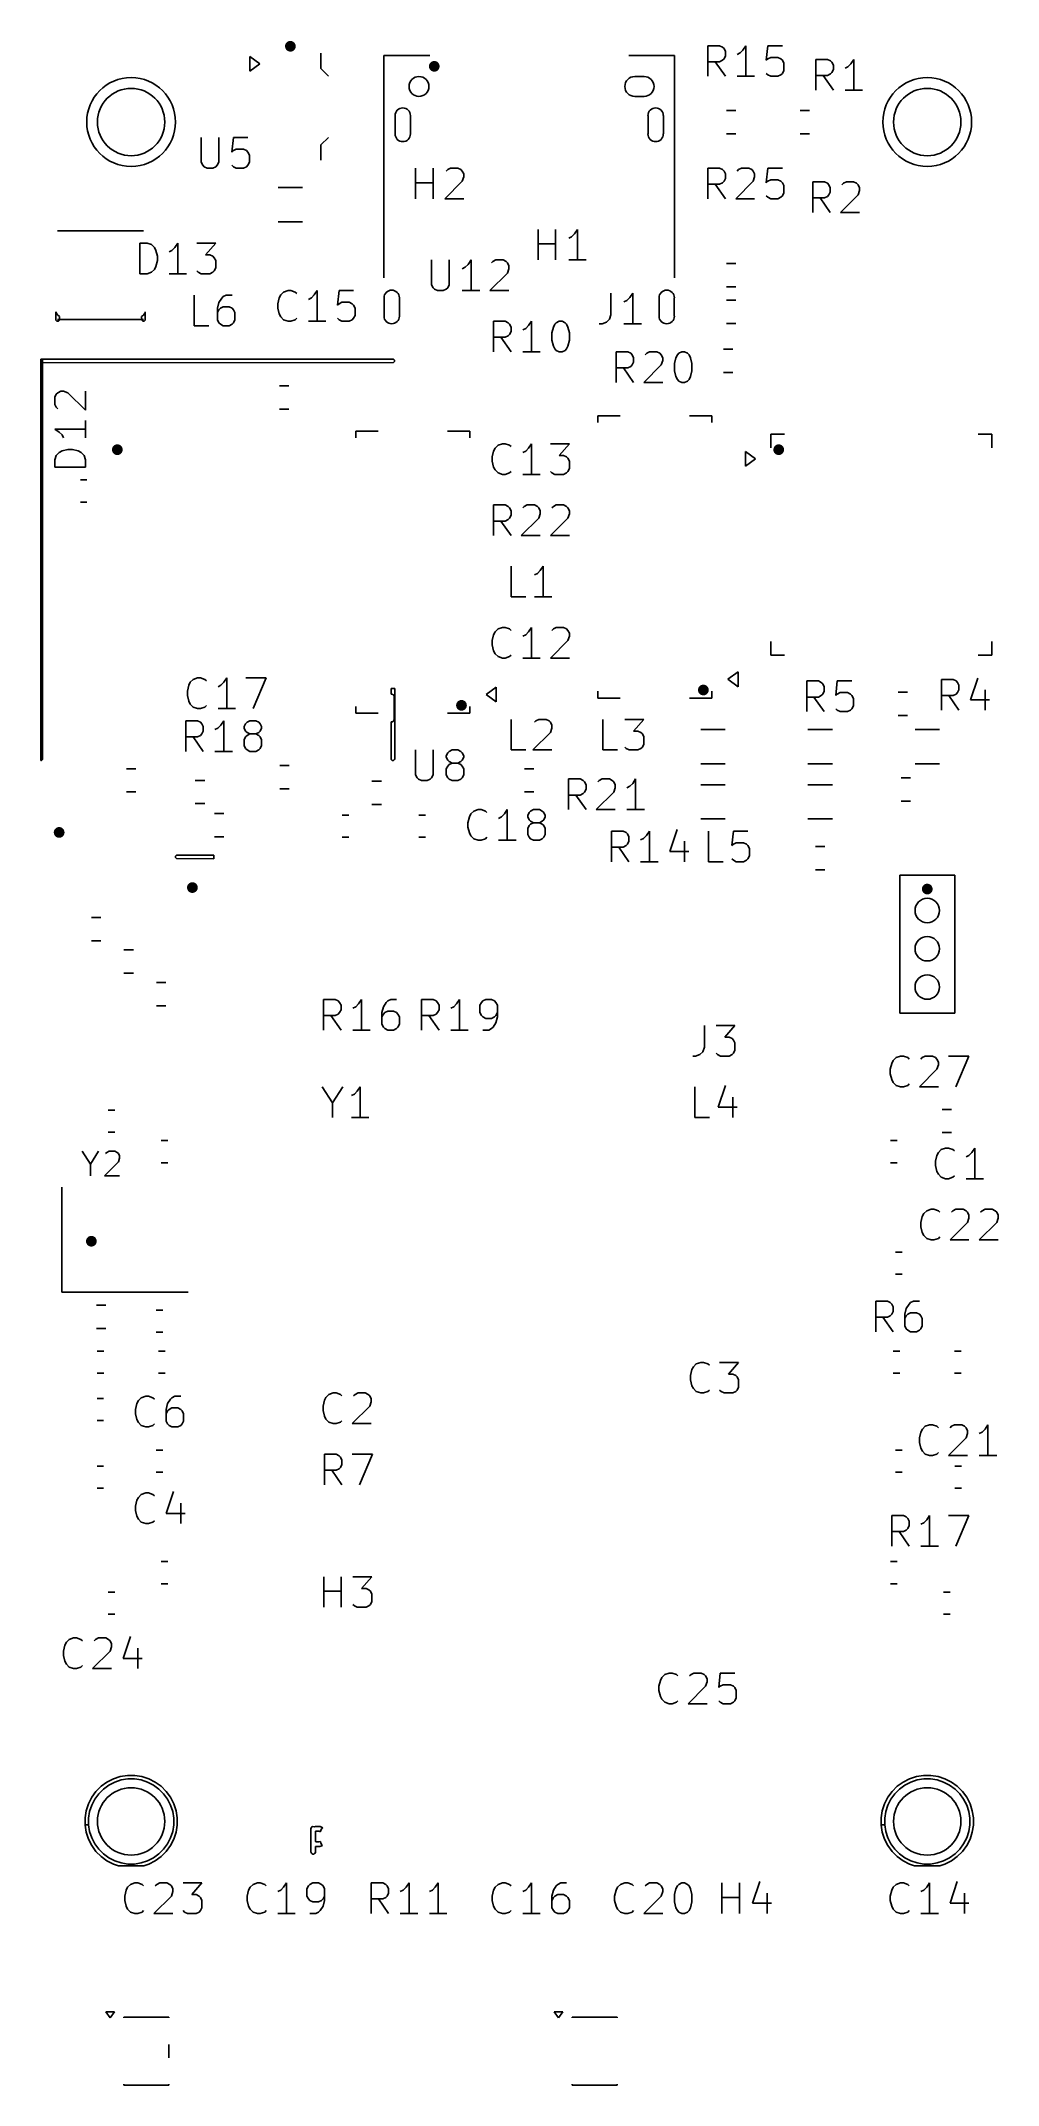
# Model space of a CAD drawing. Header units: inches. Extents: x 0 to 1.23, y -2.64 to -0.01.
import ezdxf

# ---------------------------------------------------------------- set-up
doc = ezdxf.new("R2010")
doc.units = ezdxf.units.IN
doc.header["$MEASUREMENT"] = 0
doc.layers.add('F.Silkscreen', color=41, linetype='CONTINUOUS', true_color=0xf2eda1)

msp = doc.modelspace()

# ---------------------------------------------------------------- linework, layer by layer
at = {"layer": 'F.Silkscreen', "linetype": 'CONTINUOUS'}
for p, q in [((0.8598, -0.0593), (0.8598, -0.02)), ((0.8598, -0.02), (0.8748, -0.02)), ((0.8748, -0.02), (0.8785, -0.0218)), ((0.8785, -0.0218), (0.8804, -0.0237)), ((0.8804, -0.0237), (0.8823, -0.0275)), ((0.9048, -0.0256), (0.901, -0.0293)), ((0.9085, -0.02), (0.9048, -0.0256)), ((0.9085, -0.0593), (0.9085, -0.02)), ((0.9366, -0.02), (0.9347, -0.0387)), ((0.9554, -0.02), (0.9366, -0.02)), ((0.2705, -0.0528), (0.2705, -0.0339)), ((0.2705, -0.0339), (0.2835, -0.0433)), ((0.2705, -0.0528), (0.2705, -0.0339)), ((0.2705, -0.0339), (0.2835, -0.0433)), ((0.2835, -0.0433), (0.2705, -0.0528)), ((0.2835, -0.0433), (0.2705, -0.0528)), ((0.3622, -0.0295), (0.3622, -0.0492)), ((0.3622, -0.0492), (0.372, -0.0591)), ((0.4429, -0.0327), (0.4429, -0.3185)), ((0.4429, -0.0327), (0.502, -0.0327)), ((0.7579, -0.0327), (0.8169, -0.0327)), ((0.8169, -0.0327), (0.8169, -0.3185)), ((0.8748, -0.0406), (0.8598, -0.0406)), ((0.8823, -0.0593), (0.8691, -0.0406)), ((0.8785, -0.0387), (0.8748, -0.0406)), ((0.8804, -0.0368), (0.8785, -0.0387)), ((0.8823, -0.0331), (0.8804, -0.0368)), ((0.8823, -0.0275), (0.8823, -0.0331)), ((0.901, -0.0293), (0.8973, -0.0312)), ((0.9347, -0.0387), (0.9366, -0.0368)), ((0.9366, -0.0368), (0.9404, -0.035)), ((0.9404, -0.035), (0.9497, -0.035)), ((0.9497, -0.035), (0.9535, -0.0368)), ((0.9535, -0.0368), (0.9554, -0.0387)), ((0.9554, -0.0387), (0.9572, -0.0425)), ((0.9572, -0.0518), (0.9554, -0.0556)), ((0.9572, -0.0425), (0.9572, -0.0518)), ((0.9985, -0.077), (0.9985, -0.0376)), ((0.9985, -0.0376), (1.0135, -0.0376)), ((1.0135, -0.0376), (1.0172, -0.0395)), ((1.0172, -0.0395), (1.0191, -0.0413)), ((1.0191, -0.0413), (1.021, -0.0451)), ((1.021, -0.0507), (1.0191, -0.0545)), ((1.021, -0.0451), (1.021, -0.0507)), ((1.0397, -0.047), (1.036, -0.0488)), ((1.0435, -0.0432), (1.0397, -0.047)), ((1.0472, -0.0376), (1.0435, -0.0432)), ((1.0472, -0.077), (1.0472, -0.0376)), ((0.7776, -0.0596), (0.7657, -0.0596)), ((0.9197, -0.0593), (0.8973, -0.0593)), ((0.9366, -0.0575), (0.9347, -0.0556)), ((0.9404, -0.0593), (0.9366, -0.0575)), ((0.9497, -0.0593), (0.9404, -0.0593)), ((0.9535, -0.0575), (0.9497, -0.0593)), ((0.9554, -0.0556), (0.9535, -0.0575)), ((1.0135, -0.0582), (0.9985, -0.0582)), ((1.021, -0.077), (1.0079, -0.0582)), ((1.0172, -0.0563), (1.0135, -0.0582)), ((1.0191, -0.0545), (1.0172, -0.0563)), ((1.0585, -0.077), (1.036, -0.077)), ((0.7657, -0.0852), (0.7776, -0.0852)), ((0.8837, -0.1031), (0.8958, -0.1031)), ((0.9782, -0.1031), (0.9903, -0.1031)), ((0.4575, -0.1098), (0.4575, -0.1335)), ((0.4772, -0.1335), (0.4772, -0.1098)), ((0.7827, -0.1098), (0.7827, -0.1335)), ((0.8024, -0.1335), (0.8024, -0.1098)), ((0.2083, -0.1381), (0.2083, -0.1699)), ((0.2308, -0.1699), (0.2308, -0.1381)), ((0.2495, -0.1381), (0.2476, -0.1568)), ((0.2476, -0.1568), (0.2495, -0.1549)), ((0.2683, -0.1381), (0.2495, -0.1381)), ((0.2495, -0.1549), (0.2533, -0.1531)), ((0.2533, -0.1531), (0.2626, -0.1531)), ((0.2626, -0.1531), (0.2664, -0.1549)), ((0.2664, -0.1549), (0.2683, -0.1568)), ((0.2683, -0.1568), (0.2701, -0.1606)), ((0.3622, -0.1476), (0.372, -0.1378)), ((0.3622, -0.1476), (0.3622, -0.1673)), ((0.8837, -0.1331), (0.8958, -0.1331)), ((0.9782, -0.1331), (0.9903, -0.1331)), ((0.2083, -0.1699), (0.2102, -0.1737)), ((0.2102, -0.1737), (0.212, -0.1756)), ((0.212, -0.1756), (0.2158, -0.1774)), ((0.2158, -0.1774), (0.2233, -0.1774)), ((0.2233, -0.1774), (0.227, -0.1756)), ((0.227, -0.1756), (0.2289, -0.1737)), ((0.2289, -0.1737), (0.2308, -0.1699)), ((0.2495, -0.1756), (0.2476, -0.1737)), ((0.2533, -0.1774), (0.2495, -0.1756)), ((0.2626, -0.1774), (0.2533, -0.1774)), ((0.2664, -0.1756), (0.2626, -0.1774)), ((0.2683, -0.1737), (0.2664, -0.1756)), ((0.2701, -0.1699), (0.2683, -0.1737)), ((0.2701, -0.1606), (0.2701, -0.1699)), ((0.4839, -0.2168), (0.4839, -0.1774)), ((0.5064, -0.2168), (0.5064, -0.1774)), ((0.5232, -0.1812), (0.5251, -0.1793)), ((0.5251, -0.1793), (0.5289, -0.1774)), ((0.5289, -0.1774), (0.5382, -0.1774)), ((0.5382, -0.1774), (0.542, -0.1793)), ((0.542, -0.1793), (0.5439, -0.1812)), ((0.5439, -0.1812), (0.5457, -0.1849)), ((0.8598, -0.2168), (0.8598, -0.1774)), ((0.8598, -0.1774), (0.8748, -0.1774)), ((0.8748, -0.1774), (0.8785, -0.1793)), ((0.8785, -0.1793), (0.8804, -0.1812)), ((0.8804, -0.1812), (0.8823, -0.1849)), ((0.8973, -0.1812), (0.8991, -0.1793)), ((0.8991, -0.1793), (0.9029, -0.1774)), ((0.9029, -0.1774), (0.9123, -0.1774)), ((0.9123, -0.1774), (0.916, -0.1793)), ((0.916, -0.1793), (0.9179, -0.1812)), ((0.9179, -0.1812), (0.9197, -0.1849)), ((0.9366, -0.1774), (0.9347, -0.1962)), ((0.9554, -0.1774), (0.9366, -0.1774)), ((0.3071, -0.2024), (0.3386, -0.2024)), ((0.4839, -0.1962), (0.5064, -0.1962)), ((0.5439, -0.1943), (0.5214, -0.2168)), ((0.5457, -0.1887), (0.5439, -0.1943)), ((0.5457, -0.1849), (0.5457, -0.1887)), ((0.8748, -0.1981), (0.8598, -0.1981)), ((0.8823, -0.2168), (0.8691, -0.1981)), ((0.8785, -0.1962), (0.8748, -0.1981)), ((0.8804, -0.1943), (0.8785, -0.1962)), ((0.8823, -0.1906), (0.8804, -0.1943)), ((0.8823, -0.1849), (0.8823, -0.1906)), ((0.9179, -0.1943), (0.8954, -0.2168)), ((0.9197, -0.1887), (0.9179, -0.1943)), ((0.9197, -0.1849), (0.9197, -0.1887)), ((0.9347, -0.1962), (0.9366, -0.1943)), ((0.9366, -0.1943), (0.9404, -0.1924)), ((0.9404, -0.1924), (0.9497, -0.1924)), ((0.9497, -0.1924), (0.9535, -0.1943)), ((0.9535, -0.1943), (0.9554, -0.1962)), ((0.9554, -0.1962), (0.9572, -0.1999)), ((0.9572, -0.2093), (0.9554, -0.2131)), ((0.9572, -0.1999), (0.9572, -0.2093)), ((0.9946, -0.2344), (0.9946, -0.1951)), ((0.9946, -0.1951), (1.0096, -0.1951)), ((1.0096, -0.1951), (1.0133, -0.1969)), ((1.0133, -0.1969), (1.0152, -0.1988)), ((1.0152, -0.1988), (1.0171, -0.2026)), ((1.0171, -0.2082), (1.0152, -0.2119)), ((1.0171, -0.2026), (1.0171, -0.2082)), ((1.0321, -0.1988), (1.0339, -0.1969)), ((1.0339, -0.1969), (1.0377, -0.1951)), ((1.0377, -0.1951), (1.0471, -0.1951)), ((1.0471, -0.1951), (1.0508, -0.1969)), ((1.0508, -0.1969), (1.0527, -0.1988)), ((1.0527, -0.1988), (1.0546, -0.2026)), ((1.0546, -0.2063), (1.0527, -0.2119)), ((1.0546, -0.2026), (1.0546, -0.2063)), ((0.5214, -0.2168), (0.5457, -0.2168)), ((0.8954, -0.2168), (0.9197, -0.2168)), ((0.9366, -0.2149), (0.9347, -0.2131)), ((0.9404, -0.2168), (0.9366, -0.2149)), ((0.9497, -0.2168), (0.9404, -0.2168)), ((0.9535, -0.2149), (0.9497, -0.2168)), ((0.9554, -0.2131), (0.9535, -0.2149)), ((1.0096, -0.2157), (0.9946, -0.2157)), ((1.0171, -0.2344), (1.0039, -0.2157)), ((1.0133, -0.2138), (1.0096, -0.2157)), ((1.0152, -0.2119), (1.0133, -0.2138)), ((1.0527, -0.2119), (1.0302, -0.2344)), ((1.0302, -0.2344), (1.0546, -0.2344)), ((0.0236, -0.2579), (0.1339, -0.2579)), ((0.3071, -0.2465), (0.3386, -0.2465)), ((0.6413, -0.2955), (0.6413, -0.2562)), ((0.6638, -0.2955), (0.6638, -0.2562)), ((0.6882, -0.2618), (0.6845, -0.2656)), ((0.692, -0.2562), (0.6882, -0.2618)), ((0.692, -0.2955), (0.692, -0.2562)), ((0.1294, -0.3132), (0.1294, -0.2738)), ((0.1294, -0.2738), (0.1387, -0.2738)), ((0.1387, -0.2738), (0.1444, -0.2757)), ((0.1444, -0.2757), (0.1481, -0.2794)), ((0.1481, -0.2794), (0.15, -0.2832)), ((0.15, -0.2832), (0.1519, -0.2907)), ((0.1706, -0.2832), (0.1669, -0.2851)), ((0.1744, -0.2794), (0.1706, -0.2832)), ((0.1781, -0.2738), (0.1744, -0.2794)), ((0.1781, -0.3132), (0.1781, -0.2738)), ((0.2025, -0.2738), (0.2268, -0.2738)), ((0.2268, -0.2738), (0.2137, -0.2888)), ((0.2137, -0.2888), (0.2193, -0.2888)), ((0.2193, -0.2888), (0.2231, -0.2907)), ((0.6413, -0.2749), (0.6638, -0.2749)), ((0.6845, -0.2656), (0.6807, -0.2674)), ((0.1387, -0.3132), (0.1294, -0.3132)), ((0.1444, -0.3113), (0.1387, -0.3132)), ((0.1481, -0.3076), (0.1444, -0.3113)), ((0.15, -0.3038), (0.1481, -0.3076)), ((0.1519, -0.2963), (0.15, -0.3038)), ((0.1519, -0.2907), (0.1519, -0.2963)), ((0.1894, -0.3132), (0.1669, -0.3132)), ((0.2043, -0.3113), (0.2025, -0.3094)), ((0.2081, -0.3132), (0.2043, -0.3113)), ((0.2193, -0.3132), (0.2081, -0.3132)), ((0.2231, -0.3113), (0.2193, -0.3132)), ((0.2231, -0.2907), (0.225, -0.2926)), ((0.225, -0.3094), (0.2231, -0.3113)), ((0.225, -0.2926), (0.2268, -0.2963)), ((0.2268, -0.3057), (0.225, -0.3094)), ((0.2268, -0.2963), (0.2268, -0.3057)), ((0.5045, -0.2955), (0.5045, -0.3274)), ((0.527, -0.3274), (0.527, -0.2955)), ((0.5476, -0.3049), (0.5439, -0.3068)), ((0.5514, -0.3012), (0.5476, -0.3049)), ((0.5551, -0.2955), (0.5514, -0.3012)), ((0.5551, -0.3349), (0.5551, -0.2955)), ((0.602, -0.3124), (0.5795, -0.3349)), ((0.5814, -0.2993), (0.5832, -0.2974)), ((0.5832, -0.2974), (0.587, -0.2955)), ((0.587, -0.2955), (0.5964, -0.2955)), ((0.5964, -0.2955), (0.6001, -0.2974)), ((0.6001, -0.2974), (0.602, -0.2993)), ((0.602, -0.2993), (0.6039, -0.303)), ((0.6039, -0.3068), (0.602, -0.3124)), ((0.6039, -0.303), (0.6039, -0.3068)), ((0.7032, -0.2955), (0.6807, -0.2955)), ((0.8837, -0.3), (0.8958, -0.3)), ((0.1991, -0.3801), (0.1991, -0.3407)), ((0.2403, -0.3407), (0.2366, -0.3426)), ((0.2478, -0.3407), (0.2403, -0.3407)), ((0.3086, -0.3443), (0.3105, -0.3405)), ((0.3105, -0.3405), (0.3142, -0.3368)), ((0.3142, -0.3368), (0.3198, -0.3349)), ((0.3198, -0.3349), (0.3236, -0.3349)), ((0.3236, -0.3349), (0.3292, -0.3368)), ((0.3292, -0.3368), (0.3311, -0.3387)), ((0.3536, -0.3405), (0.3498, -0.3443)), ((0.3573, -0.3349), (0.3536, -0.3405)), ((0.3573, -0.3743), (0.3573, -0.3349)), ((0.3854, -0.3349), (0.3836, -0.3537)), ((0.4042, -0.3349), (0.3854, -0.3349)), ((0.5045, -0.3274), (0.5064, -0.3312)), ((0.5064, -0.3312), (0.5082, -0.333)), ((0.5082, -0.333), (0.512, -0.3349)), ((0.512, -0.3349), (0.5195, -0.3349)), ((0.5195, -0.3349), (0.5232, -0.333)), ((0.5232, -0.333), (0.5251, -0.3312)), ((0.5251, -0.3312), (0.527, -0.3274)), ((0.5664, -0.3349), (0.5439, -0.3349)), ((0.5795, -0.3349), (0.6039, -0.3349)), ((0.7349, -0.338), (0.7349, -0.3661)), ((0.763, -0.338), (0.7593, -0.3436)), ((0.763, -0.3774), (0.763, -0.338)), ((0.8837, -0.3299), (0.8958, -0.3299)), ((0.0214, -0.373), (0.0213, -0.3623)), ((0.0213, -0.3623), (0.0215, -0.3634)), ((0.0215, -0.3634), (0.0233, -0.3662)), ((0.0233, -0.3662), (0.026, -0.3681)), ((0.1315, -0.368), (0.134, -0.3665)), ((0.134, -0.3665), (0.1359, -0.3637)), ((0.1359, -0.3637), (0.1362, -0.3621)), ((0.1362, -0.3621), (0.1362, -0.372)), ((0.231, -0.3501), (0.2291, -0.3576)), ((0.2291, -0.3576), (0.2291, -0.3726)), ((0.231, -0.3595), (0.2291, -0.3632)), ((0.2347, -0.3445), (0.231, -0.3501)), ((0.2328, -0.3576), (0.231, -0.3595)), ((0.2366, -0.3557), (0.2328, -0.3576)), ((0.2366, -0.3426), (0.2347, -0.3445)), ((0.2441, -0.3557), (0.2366, -0.3557)), ((0.2478, -0.3576), (0.2441, -0.3557)), ((0.2497, -0.3595), (0.2478, -0.3576)), ((0.2516, -0.3632), (0.2497, -0.3595)), ((0.2516, -0.3726), (0.2516, -0.3632)), ((0.3067, -0.3518), (0.3086, -0.3443)), ((0.3067, -0.3574), (0.3067, -0.3518)), ((0.3086, -0.3649), (0.3067, -0.3574)), ((0.3105, -0.3687), (0.3086, -0.3649)), ((0.3498, -0.3443), (0.3461, -0.3462)), ((0.3836, -0.3537), (0.3854, -0.3518)), ((0.3854, -0.3518), (0.3892, -0.3499)), ((0.3892, -0.3499), (0.3986, -0.3499)), ((0.3986, -0.3499), (0.4023, -0.3518)), ((0.4023, -0.3518), (0.4042, -0.3537)), ((0.4042, -0.3537), (0.4061, -0.3574)), ((0.4061, -0.3668), (0.4042, -0.3705)), ((0.4061, -0.3574), (0.4061, -0.3668)), ((0.4433, -0.3441), (0.4433, -0.3677)), ((0.463, -0.3677), (0.463, -0.3441)), ((0.7349, -0.3661), (0.733, -0.3717)), ((0.7555, -0.3474), (0.7518, -0.3492)), ((0.7593, -0.3436), (0.7555, -0.3474)), ((0.7969, -0.3441), (0.7969, -0.3677)), ((0.8165, -0.3677), (0.8165, -0.3441)), ((0.8837, -0.3472), (0.8958, -0.3472)), ((0.0227, -0.3742), (0.0214, -0.373)), ((0.0245, -0.3742), (0.0227, -0.3742)), ((0.1339, -0.372), (0.0236, -0.372)), ((0.0258, -0.373), (0.0245, -0.3742)), ((0.026, -0.3681), (0.0258, -0.373)), ((0.1317, -0.373), (0.1315, -0.368)), ((0.133, -0.3742), (0.1317, -0.373)), ((0.1348, -0.3742), (0.133, -0.3742)), ((0.136, -0.373), (0.1348, -0.3742)), ((0.1362, -0.372), (0.136, -0.373)), ((0.2178, -0.3801), (0.1991, -0.3801)), ((0.2291, -0.3726), (0.231, -0.3764)), ((0.231, -0.3764), (0.2328, -0.3782)), ((0.2328, -0.3782), (0.2366, -0.3801)), ((0.2366, -0.3801), (0.2441, -0.3801)), ((0.2441, -0.3801), (0.2478, -0.3782)), ((0.2478, -0.3782), (0.2497, -0.3764)), ((0.2497, -0.3764), (0.2516, -0.3726)), ((0.3142, -0.3724), (0.3105, -0.3687)), ((0.3198, -0.3743), (0.3142, -0.3724)), ((0.3236, -0.3743), (0.3198, -0.3743)), ((0.3292, -0.3724), (0.3236, -0.3743)), ((0.3311, -0.3705), (0.3292, -0.3724)), ((0.3686, -0.3743), (0.3461, -0.3743)), ((0.3854, -0.3724), (0.3836, -0.3705)), ((0.3892, -0.3743), (0.3854, -0.3724)), ((0.3986, -0.3743), (0.3892, -0.3743)), ((0.4023, -0.3724), (0.3986, -0.3743)), ((0.4042, -0.3705), (0.4023, -0.3724)), ((0.5842, -0.4137), (0.5842, -0.3743)), ((0.5842, -0.3743), (0.5992, -0.3743)), ((0.5992, -0.3743), (0.6029, -0.3762)), ((0.6029, -0.393), (0.5992, -0.3949)), ((0.6029, -0.3762), (0.6048, -0.378)), ((0.6048, -0.3912), (0.6029, -0.393)), ((0.6048, -0.378), (0.6067, -0.3818)), ((0.6067, -0.3874), (0.6048, -0.3912)), ((0.6067, -0.3818), (0.6067, -0.3874)), ((0.6254, -0.3837), (0.6217, -0.3855)), ((0.6292, -0.3799), (0.6254, -0.3837)), ((0.6329, -0.3743), (0.6292, -0.3799)), ((0.6329, -0.4137), (0.6329, -0.3743)), ((0.6592, -0.3893), (0.661, -0.3818)), ((0.6592, -0.3987), (0.6592, -0.3893)), ((0.661, -0.3818), (0.6629, -0.378)), ((0.6629, -0.378), (0.6648, -0.3762)), ((0.6648, -0.3762), (0.6685, -0.3743)), ((0.6685, -0.3743), (0.6723, -0.3743)), ((0.6723, -0.3743), (0.676, -0.3762)), ((0.676, -0.3762), (0.6779, -0.378)), ((0.6779, -0.378), (0.6798, -0.3818)), ((0.6798, -0.3818), (0.6817, -0.3893)), ((0.6817, -0.3893), (0.6817, -0.3987)), ((0.7237, -0.3774), (0.7199, -0.3774)), ((0.7293, -0.3755), (0.7237, -0.3774)), ((0.733, -0.3717), (0.7293, -0.3755)), ((0.7743, -0.3774), (0.7518, -0.3774)), ((0.8837, -0.3772), (0.8958, -0.3772)), ((0.5992, -0.3949), (0.5842, -0.3949)), ((0.6067, -0.4137), (0.5935, -0.3949)), ((0.6442, -0.4137), (0.6217, -0.4137)), ((0.661, -0.4062), (0.6592, -0.3987)), ((0.6629, -0.4099), (0.661, -0.4062)), ((0.6648, -0.4118), (0.6629, -0.4099)), ((0.6685, -0.4137), (0.6648, -0.4118)), ((0.6723, -0.4137), (0.6685, -0.4137)), ((0.676, -0.4118), (0.6723, -0.4137)), ((0.6779, -0.4099), (0.676, -0.4118)), ((0.6798, -0.4062), (0.6779, -0.4099)), ((0.6817, -0.3987), (0.6798, -0.4062)), ((0.7416, -0.453), (0.7416, -0.4137)), ((0.7416, -0.4137), (0.7566, -0.4137)), ((0.7566, -0.4137), (0.7604, -0.4155)), ((0.7604, -0.4155), (0.7623, -0.4174)), ((0.7623, -0.4174), (0.7641, -0.4212)), ((0.7791, -0.4174), (0.781, -0.4155)), ((0.781, -0.4155), (0.7848, -0.4137)), ((0.7848, -0.4137), (0.7941, -0.4137)), ((0.7941, -0.4137), (0.7979, -0.4155)), ((0.7979, -0.4155), (0.7998, -0.4174)), ((0.7998, -0.4174), (0.8016, -0.4212)), ((0.8185, -0.4212), (0.8204, -0.4174)), ((0.8204, -0.4174), (0.8223, -0.4155)), ((0.8223, -0.4155), (0.826, -0.4137)), ((0.826, -0.4137), (0.8298, -0.4137)), ((0.8298, -0.4137), (0.8335, -0.4155)), ((0.8335, -0.4155), (0.8354, -0.4174)), ((0.8354, -0.4174), (0.8373, -0.4212)), ((0.8798, -0.4102), (0.8919, -0.4102)), ((0.0021, -0.4276), (0.0021, -0.4228)), ((0.0021, -0.4228), (0.4556, -0.423)), ((0.0021, -0.9392), (0.0021, -0.423)), ((0.0021, -0.423), (0.0029, -0.423)), ((0.4556, -0.4274), (0.0021, -0.4276)), ((0.0029, -0.423), (0.0042, -0.4243)), ((0.0042, -0.4243), (0.0042, -0.9379)), ((0.4556, -0.423), (0.4569, -0.4243)), ((0.4569, -0.4261), (0.4556, -0.4274)), ((0.4569, -0.4243), (0.4569, -0.4261)), ((0.7566, -0.4343), (0.7416, -0.4343)), ((0.7641, -0.453), (0.751, -0.4343)), ((0.7604, -0.4324), (0.7566, -0.4343)), ((0.7623, -0.4305), (0.7604, -0.4324)), ((0.7641, -0.4268), (0.7623, -0.4305)), ((0.7641, -0.4212), (0.7641, -0.4268)), ((0.7998, -0.4305), (0.7773, -0.453)), ((0.8016, -0.4249), (0.7998, -0.4305)), ((0.8016, -0.4212), (0.8016, -0.4249)), ((0.8166, -0.4287), (0.8185, -0.4212)), ((0.8166, -0.438), (0.8166, -0.4287)), ((0.8185, -0.4455), (0.8166, -0.438)), ((0.8204, -0.4493), (0.8185, -0.4455)), ((0.8373, -0.4455), (0.8354, -0.4493)), ((0.8373, -0.4212), (0.8391, -0.4287)), ((0.8391, -0.438), (0.8373, -0.4455)), ((0.8391, -0.4287), (0.8391, -0.438)), ((0.8798, -0.4402), (0.8919, -0.4402)), ((0.02, -0.4717), (0.0218, -0.4679)), ((0.02, -0.4811), (0.02, -0.4717)), ((0.0218, -0.4679), (0.0237, -0.4661)), ((0.0237, -0.4661), (0.0275, -0.4642)), ((0.0275, -0.4642), (0.0312, -0.4642)), ((0.0312, -0.4642), (0.0368, -0.4661)), ((0.0368, -0.4661), (0.0593, -0.4886)), ((0.0593, -0.4886), (0.0593, -0.4642)), ((0.3089, -0.4575), (0.321, -0.4575)), ((0.7773, -0.453), (0.8016, -0.453)), ((0.8223, -0.4512), (0.8204, -0.4493)), ((0.826, -0.453), (0.8223, -0.4512)), ((0.8298, -0.453), (0.826, -0.453)), ((0.8335, -0.4512), (0.8298, -0.453)), ((0.8354, -0.4493), (0.8335, -0.4512)), ((0.0218, -0.4848), (0.02, -0.4811)), ((0.0237, -0.4867), (0.0218, -0.4848)), ((0.3089, -0.4874), (0.321, -0.4874)), ((0.7181, -0.4957), (0.7467, -0.4957)), ((0.7181, -0.5045), (0.7181, -0.4957)), ((0.836, -0.4957), (0.8646, -0.4957)), ((0.8646, -0.4957), (0.8646, -0.5045)), ((0.0593, -0.5129), (0.02, -0.5129)), ((0.02, -0.5129), (0.0256, -0.5167)), ((0.0256, -0.5167), (0.0293, -0.5204)), ((0.0293, -0.5204), (0.0312, -0.5242)), ((0.0593, -0.5017), (0.0593, -0.5242)), ((0.4071, -0.5154), (0.4356, -0.5154)), ((0.4071, -0.5242), (0.4071, -0.5154)), ((0.525, -0.5154), (0.5535, -0.5154)), ((0.5535, -0.5154), (0.5535, -0.5242)), ((0.9406, -0.5193), (0.9583, -0.5193)), ((0.9406, -0.537), (0.9406, -0.5193)), ((1.2071, -0.5193), (1.2248, -0.5193)), ((1.2248, -0.5193), (1.2248, -0.537)), ((0.02, -0.5523), (0.0218, -0.5467)), ((0.0218, -0.5467), (0.0256, -0.5429)), ((0.0256, -0.5429), (0.0293, -0.541)), ((0.0293, -0.541), (0.0368, -0.5392)), ((0.0368, -0.5392), (0.0425, -0.5392)), ((0.0425, -0.5392), (0.05, -0.541)), ((0.05, -0.541), (0.0537, -0.5429)), ((0.0537, -0.5429), (0.0575, -0.5467)), ((0.0575, -0.5467), (0.0593, -0.5523)), ((0.5823, -0.5486), (0.5842, -0.5411)), ((0.5823, -0.5543), (0.5823, -0.5486)), ((0.5842, -0.5411), (0.586, -0.5374)), ((0.586, -0.5374), (0.5898, -0.5336)), ((0.5898, -0.5336), (0.5954, -0.5318)), ((0.5954, -0.5318), (0.5992, -0.5318)), ((0.5992, -0.5318), (0.6048, -0.5336)), ((0.6048, -0.5336), (0.6067, -0.5355)), ((0.6254, -0.5411), (0.6217, -0.543)), ((0.6292, -0.5374), (0.6254, -0.5411)), ((0.6329, -0.5318), (0.6292, -0.5374)), ((0.6329, -0.5711), (0.6329, -0.5318)), ((0.6573, -0.5318), (0.6817, -0.5318)), ((0.6817, -0.5318), (0.6685, -0.5468)), ((0.6685, -0.5468), (0.6742, -0.5468)), ((0.6742, -0.5468), (0.6779, -0.5486)), ((0.6779, -0.5486), (0.6798, -0.5505)), ((0.6798, -0.5505), (0.6817, -0.5543)), ((0.9079, -0.5606), (0.9079, -0.5417)), ((0.9079, -0.5417), (0.9209, -0.5512)), ((0.9079, -0.5606), (0.9079, -0.5417)), ((0.9079, -0.5417), (0.9209, -0.5512)), ((0.9209, -0.5512), (0.9079, -0.5606)), ((0.9209, -0.5512), (0.9079, -0.5606)), ((0.02, -0.5617), (0.02, -0.5523)), ((0.0593, -0.5617), (0.02, -0.5617)), ((0.0593, -0.5523), (0.0593, -0.5617)), ((0.5842, -0.5618), (0.5823, -0.5543)), ((0.586, -0.5655), (0.5842, -0.5618)), ((0.5898, -0.5693), (0.586, -0.5655)), ((0.5954, -0.5711), (0.5898, -0.5693)), ((0.5992, -0.5711), (0.5954, -0.5711)), ((0.6048, -0.5693), (0.5992, -0.5711)), ((0.6067, -0.5674), (0.6048, -0.5693)), ((0.6442, -0.5711), (0.6217, -0.5711)), ((0.6592, -0.5693), (0.6573, -0.5674)), ((0.6629, -0.5711), (0.6592, -0.5693)), ((0.6742, -0.5711), (0.6629, -0.5711)), ((0.6779, -0.5693), (0.6742, -0.5711)), ((0.6798, -0.5674), (0.6779, -0.5693)), ((0.6817, -0.5636), (0.6798, -0.5674)), ((0.6817, -0.5543), (0.6817, -0.5636)), ((0.0528, -0.5783), (0.0613, -0.5783)), ((0.0528, -0.6067), (0.0613, -0.6067)), ((0.5842, -0.6499), (0.5842, -0.6105)), ((0.5842, -0.6105), (0.5992, -0.6105)), ((0.5992, -0.6105), (0.6029, -0.6124)), ((0.6029, -0.6293), (0.5992, -0.6311)), ((0.6029, -0.6124), (0.6048, -0.6143)), ((0.6048, -0.6274), (0.6029, -0.6293)), ((0.6048, -0.6143), (0.6067, -0.618)), ((0.6067, -0.6236), (0.6048, -0.6274)), ((0.6067, -0.618), (0.6067, -0.6236)), ((0.6423, -0.6274), (0.6198, -0.6499)), ((0.6217, -0.6143), (0.6235, -0.6124)), ((0.6235, -0.6124), (0.6273, -0.6105)), ((0.6273, -0.6105), (0.6367, -0.6105)), ((0.6367, -0.6105), (0.6404, -0.6124)), ((0.6404, -0.6124), (0.6423, -0.6143)), ((0.6423, -0.6143), (0.6442, -0.618)), ((0.6442, -0.6218), (0.6423, -0.6274)), ((0.6442, -0.618), (0.6442, -0.6218)), ((0.6798, -0.6274), (0.6573, -0.6499)), ((0.6592, -0.6143), (0.661, -0.6124)), ((0.661, -0.6124), (0.6648, -0.6105)), ((0.6648, -0.6105), (0.6742, -0.6105)), ((0.6742, -0.6105), (0.6779, -0.6124)), ((0.6779, -0.6124), (0.6798, -0.6143)), ((0.6798, -0.6143), (0.6817, -0.618)), ((0.6817, -0.6218), (0.6798, -0.6274)), ((0.6817, -0.618), (0.6817, -0.6218)), ((0.5992, -0.6311), (0.5842, -0.6311)), ((0.6067, -0.6499), (0.5935, -0.6311)), ((0.6198, -0.6499), (0.6442, -0.6499)), ((0.6573, -0.6499), (0.6817, -0.6499)), ((0.6067, -0.7286), (0.6067, -0.6892)), ((0.6404, -0.6986), (0.6367, -0.7005)), ((0.6442, -0.6949), (0.6404, -0.6986)), ((0.6479, -0.6892), (0.6442, -0.6949)), ((0.6479, -0.7286), (0.6479, -0.6892)), ((0.6254, -0.7286), (0.6067, -0.7286)), ((0.6592, -0.7286), (0.6367, -0.7286)), ((0.5823, -0.7849), (0.5842, -0.7774)), ((0.5823, -0.7905), (0.5823, -0.7849)), ((0.5842, -0.7774), (0.586, -0.7736)), ((0.586, -0.7736), (0.5898, -0.7699)), ((0.5898, -0.7699), (0.5954, -0.768)), ((0.5954, -0.768), (0.5992, -0.768)), ((0.5992, -0.768), (0.6048, -0.7699)), ((0.6048, -0.7699), (0.6067, -0.7717)), ((0.6254, -0.7774), (0.6217, -0.7792)), ((0.6292, -0.7736), (0.6254, -0.7774)), ((0.6329, -0.768), (0.6292, -0.7736)), ((0.6329, -0.8074), (0.6329, -0.768)), ((0.6798, -0.7849), (0.6573, -0.8074)), ((0.6592, -0.7717), (0.661, -0.7699)), ((0.661, -0.7699), (0.6648, -0.768)), ((0.6648, -0.768), (0.6742, -0.768)), ((0.6742, -0.768), (0.6779, -0.7699)), ((0.6779, -0.7699), (0.6798, -0.7717)), ((0.6798, -0.7717), (0.6817, -0.7755)), ((0.6817, -0.7792), (0.6798, -0.7849)), ((0.6817, -0.7755), (0.6817, -0.7792)), ((0.9406, -0.8035), (0.9406, -0.7858)), ((1.2248, -0.7858), (1.2248, -0.8035)), ((0.5842, -0.798), (0.5823, -0.7905)), ((0.586, -0.8017), (0.5842, -0.798)), ((0.5898, -0.8055), (0.586, -0.8017)), ((0.5954, -0.8074), (0.5898, -0.8055)), ((0.5992, -0.8074), (0.5954, -0.8074)), ((0.6048, -0.8055), (0.5992, -0.8074)), ((0.6067, -0.8036), (0.6048, -0.8055)), ((0.6442, -0.8074), (0.6217, -0.8074)), ((0.6573, -0.8074), (0.6817, -0.8074)), ((0.9583, -0.8035), (0.9406, -0.8035)), ((1.2248, -0.8035), (1.2071, -0.8035)), ((0.1924, -0.8422), (0.1942, -0.8385)), ((0.1942, -0.8385), (0.198, -0.8347)), ((0.198, -0.8347), (0.2036, -0.8329)), ((0.2036, -0.8329), (0.2073, -0.8329)), ((0.2073, -0.8329), (0.213, -0.8347)), ((0.213, -0.8347), (0.2148, -0.8366)), ((0.2373, -0.8385), (0.2336, -0.8422)), ((0.2411, -0.8329), (0.2373, -0.8385)), ((0.2411, -0.8722), (0.2411, -0.8329)), ((0.2655, -0.8329), (0.2917, -0.8329)), ((0.2917, -0.8329), (0.2748, -0.8722)), ((0.8854, -0.8346), (0.8984, -0.8252)), ((0.8854, -0.8346), (0.8984, -0.8252)), ((0.8984, -0.8441), (0.8854, -0.8346)), ((0.8984, -0.8441), (0.8854, -0.8346)), ((0.8984, -0.8252), (0.8984, -0.8441)), ((0.8984, -0.8252), (0.8984, -0.8441)), ((0.9867, -0.8762), (0.9867, -0.8368)), ((0.9867, -0.8368), (1.0017, -0.8368)), ((1.0017, -0.8368), (1.0054, -0.8387)), ((1.0054, -0.8387), (1.0073, -0.8406)), ((1.0073, -0.8406), (1.0092, -0.8443)), ((1.0261, -0.8368), (1.0242, -0.8556)), ((1.0448, -0.8368), (1.0261, -0.8368)), ((1.1599, -0.8742), (1.1599, -0.8348)), ((1.1599, -0.8348), (1.1749, -0.8348)), ((1.1749, -0.8348), (1.1787, -0.8367)), ((1.1787, -0.8367), (1.1805, -0.8386)), ((1.1805, -0.8386), (1.1824, -0.8423)), ((1.2068, -0.833), (1.1974, -0.8611)), ((0.1905, -0.8497), (0.1924, -0.8422)), ((0.1905, -0.8554), (0.1905, -0.8497)), ((0.1924, -0.8629), (0.1905, -0.8554)), ((0.1942, -0.8666), (0.1924, -0.8629)), ((0.198, -0.8704), (0.1942, -0.8666)), ((0.2336, -0.8422), (0.2298, -0.8441)), ((0.4524, -0.8536), (0.4524, -0.8463)), ((0.4524, -0.8463), (0.4571, -0.8463)), ((0.4534, -0.8536), (0.4524, -0.8536)), ((0.4554, -0.8544), (0.4534, -0.8536)), ((0.4563, -0.8557), (0.4554, -0.8544)), ((0.4565, -0.8865), (0.4563, -0.8557)), ((0.4571, -0.8463), (0.4571, -0.937)), ((0.5744, -0.8543), (0.5874, -0.8449)), ((0.5744, -0.8543), (0.5874, -0.8449)), ((0.5874, -0.8638), (0.5744, -0.8543)), ((0.5874, -0.8638), (0.5744, -0.8543)), ((0.5874, -0.8449), (0.5874, -0.8638)), ((0.5874, -0.8449), (0.5874, -0.8638)), ((0.7181, -0.8587), (0.7181, -0.8498)), ((0.7467, -0.8587), (0.7181, -0.8587)), ((0.8646, -0.8587), (0.836, -0.8587)), ((0.8646, -0.8498), (0.8646, -0.8587)), ((1.0017, -0.8574), (0.9867, -0.8574)), ((1.0092, -0.8762), (0.9961, -0.8574)), ((1.0054, -0.8556), (1.0017, -0.8574)), ((1.0073, -0.8537), (1.0054, -0.8556)), ((1.0092, -0.8499), (1.0073, -0.8537)), ((1.0092, -0.8443), (1.0092, -0.8499)), ((1.0242, -0.8556), (1.0261, -0.8537)), ((1.0261, -0.8537), (1.0298, -0.8518)), ((1.0298, -0.8518), (1.0392, -0.8518)), ((1.0392, -0.8518), (1.0429, -0.8537)), ((1.0429, -0.8537), (1.0448, -0.8556)), ((1.0448, -0.8556), (1.0467, -0.8593)), ((1.0467, -0.8593), (1.0467, -0.8687)), ((1.1042, -0.8512), (1.1163, -0.8512)), ((1.1749, -0.8555), (1.1599, -0.8555)), ((1.1824, -0.8742), (1.1693, -0.8555)), ((1.1787, -0.8536), (1.1749, -0.8555)), ((1.1805, -0.8517), (1.1787, -0.8536)), ((1.1824, -0.848), (1.1805, -0.8517)), ((1.1824, -0.8423), (1.1824, -0.848)), ((1.1974, -0.8611), (1.2218, -0.8611)), ((1.2162, -0.848), (1.2162, -0.8742)), ((0.1884, -0.9274), (0.1884, -0.888)), ((0.1884, -0.888), (0.2034, -0.888)), ((0.2036, -0.8722), (0.198, -0.8704)), ((0.2034, -0.888), (0.2072, -0.8899)), ((0.2073, -0.8722), (0.2036, -0.8722)), ((0.2072, -0.8899), (0.209, -0.8917)), ((0.213, -0.8704), (0.2073, -0.8722)), ((0.209, -0.8917), (0.2109, -0.8955)), ((0.2148, -0.8685), (0.213, -0.8704)), ((0.2334, -0.8936), (0.2297, -0.8974)), ((0.2523, -0.8722), (0.2298, -0.8722)), ((0.2372, -0.888), (0.2334, -0.8936)), ((0.2372, -0.9274), (0.2372, -0.888)), ((0.2634, -0.8955), (0.2653, -0.8917)), ((0.2653, -0.8917), (0.2672, -0.8899)), ((0.2672, -0.8899), (0.2709, -0.888)), ((0.2709, -0.888), (0.2784, -0.888)), ((0.2784, -0.888), (0.2822, -0.8899)), ((0.2822, -0.8899), (0.284, -0.8917)), ((0.284, -0.8917), (0.2859, -0.8955)), ((0.4071, -0.8783), (0.4071, -0.8695)), ((0.4356, -0.8783), (0.4071, -0.8783)), ((0.4525, -0.9379), (0.4524, -0.8894)), ((0.4524, -0.8894), (0.4543, -0.8894)), ((0.4543, -0.8894), (0.4556, -0.8885)), ((0.4556, -0.8885), (0.4565, -0.8865)), ((0.5535, -0.8783), (0.525, -0.8783)), ((0.5535, -0.8695), (0.5535, -0.8783)), ((0.6067, -0.9255), (0.6067, -0.8861)), ((0.6367, -0.8898), (0.6385, -0.888)), ((0.6385, -0.888), (0.6423, -0.8861)), ((0.6423, -0.8861), (0.6517, -0.8861)), ((0.6517, -0.8861), (0.6554, -0.888)), ((0.6554, -0.888), (0.6573, -0.8898)), ((0.6573, -0.8898), (0.6592, -0.8936)), ((0.6592, -0.8936), (0.6592, -0.8973)), ((0.7248, -0.9255), (0.7248, -0.8861)), ((0.7529, -0.8861), (0.7773, -0.8861)), ((0.7773, -0.8861), (0.7641, -0.9011)), ((1.0261, -0.8743), (1.0242, -0.8724)), ((1.0298, -0.8762), (1.0261, -0.8743)), ((1.0392, -0.8762), (1.0298, -0.8762)), ((1.0429, -0.8743), (1.0392, -0.8762)), ((1.0448, -0.8724), (1.0429, -0.8743)), ((1.0467, -0.8687), (1.0448, -0.8724)), ((1.1042, -0.8811), (1.1163, -0.8811)), ((0.2034, -0.9086), (0.1884, -0.9086)), ((0.2109, -0.9274), (0.1978, -0.9086)), ((0.2072, -0.9067), (0.2034, -0.9086)), ((0.209, -0.9049), (0.2072, -0.9067)), ((0.2109, -0.9011), (0.209, -0.9049)), ((0.2109, -0.8955), (0.2109, -0.9011)), ((0.2297, -0.8974), (0.2259, -0.8992)), ((0.2634, -0.8974), (0.2634, -0.8955)), ((0.2653, -0.9011), (0.2634, -0.8974)), ((0.2653, -0.9086), (0.2634, -0.9124)), ((0.2634, -0.9124), (0.2634, -0.9199)), ((0.2634, -0.9199), (0.2653, -0.9236)), ((0.2672, -0.903), (0.2653, -0.9011)), ((0.2672, -0.9067), (0.2653, -0.9086)), ((0.2709, -0.9049), (0.2672, -0.903)), ((0.2709, -0.9049), (0.2672, -0.9067)), ((0.2784, -0.9049), (0.2709, -0.9049)), ((0.2822, -0.903), (0.2784, -0.9049)), ((0.2822, -0.9067), (0.2784, -0.9049)), ((0.284, -0.9011), (0.2822, -0.903)), ((0.284, -0.9086), (0.2822, -0.9067)), ((0.2859, -0.8974), (0.284, -0.9011)), ((0.2859, -0.9124), (0.284, -0.9086)), ((0.284, -0.9236), (0.2859, -0.9199)), ((0.2859, -0.8955), (0.2859, -0.8974)), ((0.2859, -0.9199), (0.2859, -0.9124)), ((0.6573, -0.903), (0.6348, -0.9255)), ((0.6592, -0.8973), (0.6573, -0.903)), ((0.7641, -0.9011), (0.7698, -0.9011)), ((0.7698, -0.9011), (0.7735, -0.903)), ((0.7735, -0.903), (0.7754, -0.9048)), ((0.7754, -0.9048), (0.7773, -0.9086)), ((0.7773, -0.918), (0.7754, -0.9217)), ((0.7773, -0.9086), (0.7773, -0.918)), ((0.8504, -0.8992), (0.8819, -0.8992)), ((0.9882, -0.8992), (1.0197, -0.8992)), ((1.126, -0.8992), (1.1575, -0.8992)), ((0.0029, -0.9392), (0.0021, -0.9392)), ((0.0042, -0.9379), (0.0029, -0.9392)), ((0.2484, -0.9274), (0.2259, -0.9274)), ((0.2653, -0.9236), (0.2672, -0.9255)), ((0.2672, -0.9255), (0.2709, -0.9274)), ((0.2709, -0.9274), (0.2784, -0.9274)), ((0.2784, -0.9274), (0.2822, -0.9255)), ((0.2822, -0.9255), (0.284, -0.9236)), ((0.3091, -0.9456), (0.3212, -0.9456)), ((0.4538, -0.9392), (0.4525, -0.9379)), ((0.4556, -0.9392), (0.4538, -0.9392)), ((0.4569, -0.9379), (0.4556, -0.9392)), ((0.4571, -0.937), (0.4569, -0.9379)), ((0.4839, -0.9255), (0.4839, -0.9573)), ((0.5064, -0.9573), (0.5064, -0.9255)), ((0.5232, -0.933), (0.5251, -0.9292)), ((0.5232, -0.9348), (0.5232, -0.933)), ((0.5251, -0.9386), (0.5232, -0.9348)), ((0.5251, -0.9461), (0.5232, -0.9498)), ((0.5251, -0.9292), (0.527, -0.9273)), ((0.527, -0.9405), (0.5251, -0.9386)), ((0.527, -0.9442), (0.5251, -0.9461)), ((0.527, -0.9273), (0.5307, -0.9255)), ((0.5307, -0.9423), (0.527, -0.9405)), ((0.5307, -0.9423), (0.527, -0.9442)), ((0.5307, -0.9255), (0.5382, -0.9255)), ((0.5382, -0.9423), (0.5307, -0.9423)), ((0.5382, -0.9255), (0.542, -0.9273)), ((0.542, -0.9405), (0.5382, -0.9423)), ((0.542, -0.9442), (0.5382, -0.9423)), ((0.542, -0.9273), (0.5439, -0.9292)), ((0.5439, -0.9386), (0.542, -0.9405)), ((0.5439, -0.9461), (0.542, -0.9442)), ((0.5439, -0.9292), (0.5457, -0.933)), ((0.5457, -0.9348), (0.5439, -0.9386)), ((0.5457, -0.9498), (0.5439, -0.9461)), ((0.5457, -0.933), (0.5457, -0.9348)), ((0.6254, -0.9255), (0.6067, -0.9255)), ((0.6348, -0.9255), (0.6592, -0.9255)), ((0.7435, -0.9255), (0.7248, -0.9255)), ((0.7548, -0.9236), (0.7529, -0.9217)), ((0.7585, -0.9255), (0.7548, -0.9236)), ((0.7698, -0.9255), (0.7585, -0.9255)), ((0.7735, -0.9236), (0.7698, -0.9255)), ((0.7754, -0.9217), (0.7735, -0.9236)), ((0.8504, -0.9433), (0.8819, -0.9433)), ((0.9882, -0.9433), (1.0197, -0.9433)), ((1.126, -0.9433), (1.1575, -0.9433)), ((0.1121, -0.9496), (0.1242, -0.9496)), ((0.2006, -0.9646), (0.2127, -0.9646)), ((0.4277, -0.9656), (0.4398, -0.9656)), ((0.4839, -0.9573), (0.4857, -0.9611)), ((0.4857, -0.9611), (0.4876, -0.963)), ((0.4876, -0.963), (0.4914, -0.9648)), ((0.4914, -0.9648), (0.4989, -0.9648)), ((0.4989, -0.9648), (0.5026, -0.963)), ((0.5026, -0.963), (0.5045, -0.9611)), ((0.5045, -0.9611), (0.5064, -0.9573)), ((0.5232, -0.9498), (0.5232, -0.9573)), ((0.5232, -0.9573), (0.5251, -0.9611)), ((0.5251, -0.9611), (0.527, -0.963)), ((0.527, -0.963), (0.5307, -0.9648)), ((0.5307, -0.9648), (0.5382, -0.9648)), ((0.5382, -0.9648), (0.542, -0.963)), ((0.542, -0.963), (0.5439, -0.9611)), ((0.5439, -0.9611), (0.5457, -0.9573)), ((0.5457, -0.9573), (0.5457, -0.9498)), ((0.6239, -0.9496), (0.636, -0.9496)), ((0.6805, -1.0022), (0.6805, -0.9628)), ((0.6805, -0.9628), (0.6955, -0.9628)), ((0.6955, -0.9628), (0.6993, -0.9647)), ((0.6993, -0.9647), (0.7012, -0.9665)), ((0.7012, -0.9665), (0.703, -0.9703)), ((0.703, -0.9703), (0.703, -0.9759)), ((0.718, -0.9665), (0.7199, -0.9647)), ((0.7199, -0.9647), (0.7237, -0.9628)), ((0.7237, -0.9628), (0.733, -0.9628)), ((0.733, -0.9628), (0.7368, -0.9647)), ((0.7368, -0.9647), (0.7387, -0.9665)), ((0.7387, -0.9665), (0.7405, -0.9703)), ((0.7405, -0.9703), (0.7405, -0.974)), ((0.7593, -0.9722), (0.7555, -0.974)), ((0.763, -0.9684), (0.7593, -0.9722)), ((0.7668, -0.9628), (0.763, -0.9684)), ((0.7668, -1.0022), (0.7668, -0.9628)), ((0.8504, -0.9701), (0.8819, -0.9701)), ((0.9882, -0.9701), (1.0197, -0.9701)), ((1.1081, -0.9614), (1.1202, -0.9614)), ((0.1121, -0.9795), (0.1242, -0.9795)), ((0.2006, -0.9945), (0.2127, -0.9945)), ((0.3091, -0.9756), (0.3212, -0.9756)), ((0.4277, -0.9955), (0.4398, -0.9955)), ((0.6239, -0.9795), (0.636, -0.9795)), ((0.6955, -0.9834), (0.6805, -0.9834)), ((0.703, -1.0022), (0.6899, -0.9834)), ((0.6993, -0.9815), (0.6955, -0.9834)), ((0.7012, -0.9797), (0.6993, -0.9815)), ((0.703, -0.9759), (0.7012, -0.9797)), ((0.7387, -0.9797), (0.7162, -1.0022)), ((0.7405, -0.974), (0.7387, -0.9797)), ((1.1081, -0.9913), (1.1202, -0.9913)), ((0.2253, -1.0072), (0.2373, -1.0072)), ((0.3895, -1.0094), (0.3979, -1.0094)), ((0.4879, -1.0094), (0.4964, -1.0094)), ((0.5512, -1.019), (0.5531, -1.0115)), ((0.5512, -1.0247), (0.5512, -1.019)), ((0.5531, -1.0322), (0.5512, -1.0247)), ((0.5531, -1.0115), (0.5549, -1.0078)), ((0.5549, -1.0078), (0.5587, -1.004)), ((0.5587, -1.004), (0.5643, -1.0022)), ((0.5643, -1.0022), (0.5681, -1.0022)), ((0.5681, -1.0022), (0.5737, -1.004)), ((0.5737, -1.004), (0.5756, -1.0059)), ((0.5943, -1.0115), (0.5906, -1.0134)), ((0.5981, -1.0078), (0.5943, -1.0115)), ((0.6018, -1.0022), (0.5981, -1.0078)), ((0.6018, -1.0415), (0.6018, -1.0022)), ((0.6281, -1.0097), (0.6299, -1.0059)), ((0.6281, -1.0115), (0.6281, -1.0097)), ((0.6299, -1.0153), (0.6281, -1.0115)), ((0.6299, -1.0228), (0.6281, -1.0265)), ((0.6299, -1.0059), (0.6318, -1.004)), ((0.6318, -1.0172), (0.6299, -1.0153)), ((0.6318, -1.0209), (0.6299, -1.0228)), ((0.6318, -1.004), (0.6356, -1.0022)), ((0.6356, -1.019), (0.6318, -1.0172)), ((0.6356, -1.019), (0.6318, -1.0209)), ((0.6356, -1.0022), (0.6431, -1.0022)), ((0.6431, -1.019), (0.6356, -1.019)), ((0.6431, -1.0022), (0.6468, -1.004)), ((0.6468, -1.0172), (0.6431, -1.019)), ((0.6468, -1.0209), (0.6431, -1.019)), ((0.6468, -1.004), (0.6487, -1.0059)), ((0.6487, -1.0153), (0.6468, -1.0172)), ((0.6487, -1.0228), (0.6468, -1.0209)), ((0.6487, -1.0059), (0.6506, -1.0097)), ((0.6506, -1.0115), (0.6487, -1.0153)), ((0.6506, -1.0265), (0.6487, -1.0228)), ((0.6506, -1.0097), (0.6506, -1.0115)), ((0.7162, -1.0022), (0.7405, -1.0022)), ((0.778, -1.0022), (0.7555, -1.0022)), ((0.8504, -1.0142), (0.8819, -1.0142)), ((0.9882, -1.0142), (1.0197, -1.0142)), ((0.2253, -1.0371), (0.2373, -1.0371)), ((0.3895, -1.0378), (0.3979, -1.0378)), ((0.4879, -1.0378), (0.4964, -1.0378)), ((0.5549, -1.0359), (0.5531, -1.0322)), ((0.5587, -1.0397), (0.5549, -1.0359)), ((0.5643, -1.0415), (0.5587, -1.0397)), ((0.5681, -1.0415), (0.5643, -1.0415)), ((0.5737, -1.0397), (0.5681, -1.0415)), ((0.5756, -1.0378), (0.5737, -1.0397)), ((0.6131, -1.0415), (0.5906, -1.0415)), ((0.6281, -1.0265), (0.6281, -1.034)), ((0.6281, -1.034), (0.6299, -1.0378)), ((0.6299, -1.0378), (0.6318, -1.0397)), ((0.6318, -1.0397), (0.6356, -1.0415)), ((0.6356, -1.0415), (0.6431, -1.0415)), ((0.6431, -1.0415), (0.6468, -1.0397)), ((0.6468, -1.0397), (0.6487, -1.0378)), ((0.6487, -1.0378), (0.6506, -1.034)), ((0.6506, -1.034), (0.6506, -1.0265)), ((0.7357, -1.0691), (0.7357, -1.0297)), ((0.7357, -1.0297), (0.7507, -1.0297)), ((0.7507, -1.0503), (0.7357, -1.0503)), ((0.7582, -1.0691), (0.745, -1.0503)), ((0.7507, -1.0297), (0.7544, -1.0316)), ((0.7544, -1.0485), (0.7507, -1.0503)), ((0.7544, -1.0316), (0.7563, -1.0335)), ((0.7563, -1.0466), (0.7544, -1.0485)), ((0.7563, -1.0335), (0.7582, -1.0372)), ((0.7582, -1.0428), (0.7563, -1.0466)), ((0.7582, -1.0372), (0.7582, -1.0428)), ((0.7769, -1.0391), (0.7732, -1.041)), ((0.7807, -1.0353), (0.7769, -1.0391)), ((0.7844, -1.0297), (0.7807, -1.0353)), ((0.7844, -1.0691), (0.7844, -1.0297)), ((0.82, -1.0278), (0.8106, -1.056)), ((0.8294, -1.0428), (0.8294, -1.0691)), ((0.8605, -1.0691), (0.8605, -1.0297)), ((0.8924, -1.0297), (0.8905, -1.0485)), ((0.8905, -1.0485), (0.8924, -1.0466)), ((0.9111, -1.0297), (0.8924, -1.0297)), ((0.8924, -1.0466), (0.8961, -1.0447)), ((0.8961, -1.0447), (0.9055, -1.0447)), ((0.9055, -1.0447), (0.9093, -1.0466)), ((0.9093, -1.0466), (0.9111, -1.0485)), ((0.9111, -1.0485), (0.913, -1.0522)), ((0.9979, -1.0498), (1.01, -1.0498)), ((0.175, -1.0621), (0.1763, -1.0608)), ((0.175, -1.0639), (0.175, -1.0621)), ((0.1763, -1.0652), (0.175, -1.0639)), ((0.1763, -1.0608), (0.2244, -1.0606)), ((0.2244, -1.0654), (0.1763, -1.0652)), ((0.2244, -1.0606), (0.2244, -1.0654)), ((0.7957, -1.0691), (0.7732, -1.0691)), ((0.8106, -1.056), (0.835, -1.056)), ((0.8793, -1.0691), (0.8605, -1.0691)), ((0.8924, -1.0672), (0.8905, -1.0653)), ((0.8961, -1.0691), (0.8924, -1.0672)), ((0.9055, -1.0691), (0.8961, -1.0691)), ((0.9093, -1.0672), (0.9055, -1.0691)), ((0.9111, -1.0653), (0.9093, -1.0672)), ((0.913, -1.0616), (0.9111, -1.0653)), ((0.913, -1.0522), (0.913, -1.0616)), ((0.9979, -1.0798), (1.01, -1.0798)), ((1.1063, -1.0866), (1.1063, -1.2638)), ((1.1772, -1.0866), (1.1063, -1.0866)), ((1.1772, -1.2638), (1.1772, -1.0866)), ((0.0671, -1.1409), (0.0792, -1.1409)), ((0.0671, -1.1708), (0.0792, -1.1708)), ((0.1089, -1.1826), (0.121, -1.1826)), ((0.1089, -1.2126), (0.121, -1.2126)), ((0.1506, -1.2244), (0.1627, -1.2244)), ((0.1506, -1.2543), (0.1627, -1.2543)), ((0.3656, -1.2856), (0.3656, -1.2463)), ((0.3656, -1.2463), (0.3806, -1.2463)), ((0.3806, -1.2463), (0.3843, -1.2481)), ((0.3843, -1.2481), (0.3862, -1.25)), ((0.3862, -1.25), (0.3881, -1.2538)), ((0.3881, -1.2594), (0.3862, -1.2631)), ((0.3881, -1.2538), (0.3881, -1.2594)), ((0.4068, -1.2556), (0.4031, -1.2575)), ((0.4106, -1.2519), (0.4068, -1.2556)), ((0.4143, -1.2463), (0.4106, -1.2519)), ((0.4143, -1.2856), (0.4143, -1.2463)), ((0.4424, -1.2556), (0.4406, -1.2631)), ((0.4462, -1.25), (0.4424, -1.2556)), ((0.4481, -1.2613), (0.4443, -1.2631)), ((0.4481, -1.2481), (0.4462, -1.25)), ((0.4518, -1.2463), (0.4481, -1.2481)), ((0.4556, -1.2613), (0.4481, -1.2613)), ((0.4593, -1.2463), (0.4518, -1.2463)), ((0.4593, -1.2631), (0.4556, -1.2613)), ((0.4916, -1.2856), (0.4916, -1.2463)), ((0.4916, -1.2463), (0.5066, -1.2463)), ((0.5066, -1.2463), (0.5103, -1.2481)), ((0.5103, -1.2481), (0.5122, -1.25)), ((0.5122, -1.25), (0.5141, -1.2538)), ((0.5141, -1.2594), (0.5122, -1.2631)), ((0.5141, -1.2538), (0.5141, -1.2594)), ((0.5328, -1.2556), (0.5291, -1.2575)), ((0.5366, -1.2519), (0.5328, -1.2556)), ((0.5403, -1.2463), (0.5366, -1.2519)), ((0.5403, -1.2856), (0.5403, -1.2463)), ((0.5684, -1.25), (0.5666, -1.2538)), ((0.5666, -1.2538), (0.5666, -1.2631)), ((0.5703, -1.2481), (0.5684, -1.25)), ((0.5741, -1.2463), (0.5703, -1.2481)), ((0.5816, -1.2463), (0.5741, -1.2463)), ((0.5853, -1.2481), (0.5816, -1.2463)), ((0.5872, -1.25), (0.5853, -1.2481)), ((0.5891, -1.2538), (0.5872, -1.25)), ((0.5891, -1.2687), (0.5891, -1.2538)), ((0.3806, -1.2669), (0.3656, -1.2669)), ((0.3881, -1.2856), (0.375, -1.2669)), ((0.3843, -1.265), (0.3806, -1.2669)), ((0.3862, -1.2631), (0.3843, -1.265)), ((0.4256, -1.2856), (0.4031, -1.2856)), ((0.4406, -1.2631), (0.4406, -1.2781)), ((0.4424, -1.265), (0.4406, -1.2687)), ((0.4406, -1.2781), (0.4424, -1.2819)), ((0.4443, -1.2631), (0.4424, -1.265)), ((0.4424, -1.2819), (0.4443, -1.2837)), ((0.4443, -1.2837), (0.4481, -1.2856)), ((0.4481, -1.2856), (0.4556, -1.2856)), ((0.4556, -1.2856), (0.4593, -1.2837)), ((0.4612, -1.265), (0.4593, -1.2631)), ((0.4593, -1.2837), (0.4612, -1.2819)), ((0.4631, -1.2687), (0.4612, -1.265)), ((0.4612, -1.2819), (0.4631, -1.2781)), ((0.4631, -1.2781), (0.4631, -1.2687)), ((0.5066, -1.2669), (0.4916, -1.2669)), ((0.5141, -1.2856), (0.5009, -1.2669)), ((0.5103, -1.265), (0.5066, -1.2669)), ((0.5122, -1.2631), (0.5103, -1.265)), ((0.5516, -1.2856), (0.5291, -1.2856)), ((0.5666, -1.2631), (0.5684, -1.2669)), ((0.5684, -1.2669), (0.5703, -1.2687)), ((0.5703, -1.2687), (0.5741, -1.2706)), ((0.5703, -1.2856), (0.5778, -1.2856)), ((0.5741, -1.2706), (0.5816, -1.2706)), ((0.5778, -1.2856), (0.5816, -1.2837)), ((0.5816, -1.2706), (0.5853, -1.2687)), ((0.5816, -1.2837), (0.5834, -1.2819)), ((0.5834, -1.2819), (0.5872, -1.2762)), ((0.5853, -1.2687), (0.5872, -1.2669)), ((0.5872, -1.2669), (0.5891, -1.2631)), ((0.5872, -1.2762), (0.5891, -1.2687)), ((0.8551, -1.2797), (0.8551, -1.3078)), ((0.8701, -1.2797), (0.8944, -1.2797)), ((0.8944, -1.2797), (0.8813, -1.2947)), ((1.1063, -1.2638), (1.1772, -1.2638)), ((0.8532, -1.3134), (0.8494, -1.3172)), ((0.8551, -1.3078), (0.8532, -1.3134)), ((0.8813, -1.2947), (0.8869, -1.2947)), ((0.8869, -1.2947), (0.8907, -1.2966)), ((0.8907, -1.2966), (0.8926, -1.2984)), ((0.8926, -1.2984), (0.8944, -1.3022)), ((0.8944, -1.3116), (0.8926, -1.3153)), ((0.8944, -1.3022), (0.8944, -1.3116)), ((0.8438, -1.3191), (0.8401, -1.3191)), ((0.8494, -1.3172), (0.8438, -1.3191)), ((0.8719, -1.3172), (0.8701, -1.3153)), ((0.8757, -1.3191), (0.8719, -1.3172)), ((0.8869, -1.3191), (0.8757, -1.3191)), ((0.8907, -1.3172), (0.8869, -1.3191)), ((0.8926, -1.3153), (0.8907, -1.3172)), ((1.0941, -1.336), (1.096, -1.3285)), ((1.0941, -1.3417), (1.0941, -1.336)), ((1.096, -1.3285), (1.0979, -1.3248)), ((1.0979, -1.3248), (1.1016, -1.321)), ((1.1016, -1.321), (1.1072, -1.3192)), ((1.1072, -1.3192), (1.111, -1.3192)), ((1.111, -1.3192), (1.1166, -1.321)), ((1.1166, -1.321), (1.1185, -1.3229)), ((1.1541, -1.336), (1.1316, -1.3585)), ((1.1335, -1.3229), (1.1353, -1.321)), ((1.1353, -1.321), (1.1391, -1.3192)), ((1.1391, -1.3192), (1.1485, -1.3192)), ((1.1485, -1.3192), (1.1522, -1.321)), ((1.1522, -1.321), (1.1541, -1.3229)), ((1.1541, -1.3229), (1.156, -1.3267)), ((1.156, -1.3304), (1.1541, -1.336)), ((1.156, -1.3267), (1.156, -1.3304)), ((1.1691, -1.3192), (1.1953, -1.3192)), ((1.1953, -1.3192), (1.1785, -1.3585)), ((0.3639, -1.3585), (0.377, -1.3792)), ((0.377, -1.3792), (0.3901, -1.3585)), ((0.4089, -1.3642), (0.4051, -1.3679)), ((0.4126, -1.3585), (0.4089, -1.3642)), ((0.4126, -1.3979), (0.4126, -1.3585)), ((0.8429, -1.3979), (0.8429, -1.3585)), ((0.8823, -1.3567), (0.8729, -1.3848)), ((1.096, -1.3492), (1.0941, -1.3417)), ((1.0979, -1.3529), (1.096, -1.3492)), ((1.1016, -1.3567), (1.0979, -1.3529)), ((1.1072, -1.3585), (1.1016, -1.3567)), ((1.111, -1.3585), (1.1072, -1.3585)), ((1.1166, -1.3567), (1.111, -1.3585)), ((1.1185, -1.3548), (1.1166, -1.3567)), ((1.1316, -1.3585), (1.156, -1.3585)), ((0.0887, -1.3884), (0.0972, -1.3884)), ((0.377, -1.3792), (0.377, -1.3979)), ((0.4051, -1.3679), (0.4014, -1.3698)), ((0.8729, -1.3848), (0.8973, -1.3848)), ((0.8916, -1.3717), (0.8916, -1.3979)), ((1.1609, -1.3876), (1.173, -1.3876)), ((0.0887, -1.4167), (0.0972, -1.4167)), ((0.4239, -1.3979), (0.4014, -1.3979)), ((0.8616, -1.3979), (0.8429, -1.3979)), ((1.1609, -1.4175), (1.173, -1.4175)), ((0.0553, -1.4415), (0.0658, -1.458)), ((0.0658, -1.458), (0.0763, -1.4415)), ((0.0853, -1.4445), (0.0868, -1.443)), ((0.0868, -1.443), (0.0898, -1.4415)), ((0.0898, -1.4415), (0.0973, -1.4415)), ((0.0973, -1.4415), (0.1003, -1.443)), ((0.1003, -1.443), (0.1018, -1.4445)), ((0.1018, -1.4445), (0.1033, -1.4475)), ((0.1569, -1.4278), (0.1653, -1.4278)), ((1.0945, -1.4278), (1.103, -1.4278)), ((1.1541, -1.4467), (1.156, -1.4429)), ((1.156, -1.4429), (1.1597, -1.4392)), ((1.1597, -1.4392), (1.1653, -1.4373)), ((1.1653, -1.4373), (1.1691, -1.4373)), ((1.1691, -1.4373), (1.1747, -1.4392)), ((1.1747, -1.4392), (1.1766, -1.441)), ((1.1991, -1.4429), (1.1953, -1.4467)), ((1.2028, -1.4373), (1.1991, -1.4429)), ((1.2028, -1.4767), (1.2028, -1.4373)), ((0.0658, -1.458), (0.0658, -1.473)), ((0.1018, -1.455), (0.0838, -1.473)), ((0.1033, -1.4505), (0.1018, -1.455)), ((0.1033, -1.4475), (0.1033, -1.4505)), ((0.1569, -1.4561), (0.1653, -1.4561)), ((1.0945, -1.4561), (1.103, -1.4561)), ((1.1522, -1.4542), (1.1541, -1.4467)), ((1.1522, -1.4598), (1.1522, -1.4542)), ((1.1541, -1.4673), (1.1522, -1.4598)), ((1.156, -1.471), (1.1541, -1.4673)), ((1.1597, -1.4748), (1.156, -1.471)), ((1.1953, -1.4467), (1.1916, -1.4485)), ((0.0291, -1.4878), (0.0291, -1.6224)), ((0.0838, -1.473), (0.1033, -1.473)), ((1.1653, -1.4767), (1.1597, -1.4748)), ((1.1691, -1.4767), (1.1653, -1.4767)), ((1.1747, -1.4748), (1.1691, -1.4767)), ((1.1766, -1.4729), (1.1747, -1.4748)), ((1.2141, -1.4767), (1.1916, -1.4767)), ((1.1353, -1.5254), (1.1372, -1.5216)), ((1.1372, -1.5216), (1.141, -1.5179)), ((1.141, -1.5179), (1.1466, -1.516)), ((1.1466, -1.516), (1.1503, -1.516)), ((1.1503, -1.516), (1.156, -1.5179)), ((1.156, -1.5179), (1.1578, -1.5198)), ((1.1728, -1.5198), (1.1747, -1.5179)), ((1.1747, -1.5179), (1.1785, -1.516)), ((1.1785, -1.516), (1.1878, -1.516)), ((1.1878, -1.516), (1.1916, -1.5179)), ((1.1916, -1.5179), (1.1935, -1.5198)), ((1.1935, -1.5198), (1.1953, -1.5235)), ((1.1953, -1.5235), (1.1953, -1.5273)), ((1.2103, -1.5198), (1.2122, -1.5179)), ((1.2122, -1.5179), (1.216, -1.516)), ((1.216, -1.516), (1.2253, -1.516)), ((1.2253, -1.516), (1.2291, -1.5179)), ((1.2291, -1.5179), (1.231, -1.5198)), ((1.231, -1.5198), (1.2328, -1.5235)), ((1.2328, -1.5235), (1.2328, -1.5273)), ((1.1335, -1.5329), (1.1353, -1.5254)), ((1.1335, -1.5385), (1.1335, -1.5329)), ((1.1353, -1.546), (1.1335, -1.5385)), ((1.1372, -1.5498), (1.1353, -1.546)), ((1.141, -1.5535), (1.1372, -1.5498)), ((1.1935, -1.5329), (1.171, -1.5554)), ((1.1953, -1.5273), (1.1935, -1.5329)), ((1.231, -1.5329), (1.2085, -1.5554)), ((1.2328, -1.5273), (1.231, -1.5329)), ((1.101, -1.5711), (1.1095, -1.5711)), ((1.1466, -1.5554), (1.141, -1.5535)), ((1.1503, -1.5554), (1.1466, -1.5554)), ((1.156, -1.5535), (1.1503, -1.5554)), ((1.1578, -1.5516), (1.156, -1.5535)), ((1.171, -1.5554), (1.1953, -1.5554)), ((1.2085, -1.5554), (1.2328, -1.5554)), ((1.101, -1.5994), (1.1095, -1.5994)), ((0.0291, -1.6224), (0.1913, -1.6224)), ((0.0735, -1.6394), (0.0856, -1.6394)), ((0.1503, -1.6457), (0.1588, -1.6457)), ((1.0754, -1.6735), (1.0754, -1.6341)), ((1.0754, -1.6341), (1.0904, -1.6341)), ((1.0904, -1.6548), (1.0754, -1.6548)), ((1.0979, -1.6735), (1.0847, -1.6548)), ((1.0904, -1.6341), (1.0941, -1.636)), ((1.0941, -1.6529), (1.0904, -1.6548)), ((1.0941, -1.636), (1.096, -1.6379)), ((1.096, -1.651), (1.0941, -1.6529)), ((1.096, -1.6379), (1.0979, -1.6416)), ((1.0979, -1.6473), (1.096, -1.651)), ((1.0979, -1.6416), (1.0979, -1.6473)), ((1.1147, -1.6435), (1.1129, -1.651)), ((1.1129, -1.651), (1.1129, -1.666)), ((1.1147, -1.6529), (1.1129, -1.6566)), ((1.1185, -1.6379), (1.1147, -1.6435)), ((1.1166, -1.651), (1.1147, -1.6529)), ((1.1203, -1.6491), (1.1166, -1.651)), ((1.1203, -1.636), (1.1185, -1.6379)), ((1.1241, -1.6341), (1.1203, -1.636)), ((1.1278, -1.6491), (1.1203, -1.6491)), ((1.1316, -1.6341), (1.1241, -1.6341)), ((1.1316, -1.651), (1.1278, -1.6491)), ((1.1335, -1.6529), (1.1316, -1.651)), ((1.1353, -1.6566), (1.1335, -1.6529)), ((0.0735, -1.6693), (0.0856, -1.6693)), ((0.1503, -1.674), (0.1588, -1.674)), ((1.1129, -1.666), (1.1147, -1.6698)), ((1.1147, -1.6698), (1.1166, -1.6716)), ((1.1166, -1.6716), (1.1203, -1.6735)), ((1.1203, -1.6735), (1.1278, -1.6735)), ((1.1278, -1.6735), (1.1316, -1.6716)), ((1.1316, -1.6716), (1.1335, -1.6698)), ((1.1335, -1.6698), (1.1353, -1.666)), ((1.1353, -1.666), (1.1353, -1.6566)), ((0.0745, -1.6984), (0.083, -1.6984)), ((0.1532, -1.6984), (0.1617, -1.6984)), ((1.0981, -1.6984), (1.1066, -1.6984)), ((1.1769, -1.6984), (1.1853, -1.6984)), ((0.0745, -1.7268), (0.083, -1.7268)), ((0.1532, -1.7268), (0.1617, -1.7268)), ((0.8373, -1.7297), (0.8391, -1.7222)), ((0.8373, -1.7354), (0.8373, -1.7297)), ((0.8391, -1.7222), (0.841, -1.7185)), ((0.841, -1.7185), (0.8448, -1.7147)), ((0.8448, -1.7147), (0.8504, -1.7129)), ((0.8504, -1.7129), (0.8541, -1.7129)), ((0.8541, -1.7129), (0.8598, -1.7147)), ((0.8598, -1.7147), (0.8616, -1.7166)), ((0.8748, -1.7129), (0.8991, -1.7129)), ((0.8991, -1.7129), (0.886, -1.7279)), ((0.886, -1.7279), (0.8916, -1.7279)), ((0.8916, -1.7279), (0.8954, -1.7297)), ((0.8954, -1.7297), (0.8973, -1.7316)), ((0.8973, -1.7316), (0.8991, -1.7354)), ((1.0981, -1.7268), (1.1066, -1.7268)), ((1.1769, -1.7268), (1.1853, -1.7268)), ((0.0743, -1.7593), (0.0827, -1.7593)), ((0.1274, -1.7621), (0.1311, -1.7584)), ((0.1311, -1.7584), (0.1368, -1.7565)), ((0.1368, -1.7565), (0.1405, -1.7565)), ((0.1405, -1.7565), (0.1461, -1.7584)), ((0.1461, -1.7584), (0.148, -1.7602)), ((0.1686, -1.7602), (0.1649, -1.7659)), ((0.1705, -1.7584), (0.1686, -1.7602)), ((0.1743, -1.7565), (0.1705, -1.7584)), ((0.1818, -1.7565), (0.1743, -1.7565)), ((0.3667, -1.7616), (0.3686, -1.7579)), ((0.3686, -1.7579), (0.3723, -1.7541)), ((0.3723, -1.7541), (0.3779, -1.7522)), ((0.3779, -1.7522), (0.3817, -1.7522)), ((0.3817, -1.7522), (0.3873, -1.7541)), ((0.3873, -1.7541), (0.3892, -1.756)), ((0.4042, -1.756), (0.4061, -1.7541)), ((0.4061, -1.7541), (0.4098, -1.7522)), ((0.4098, -1.7522), (0.4192, -1.7522)), ((0.4192, -1.7522), (0.4229, -1.7541)), ((0.4229, -1.7541), (0.4248, -1.756)), ((0.4248, -1.756), (0.4267, -1.7597)), ((0.4267, -1.7597), (0.4267, -1.7635)), ((0.8391, -1.7429), (0.8373, -1.7354)), ((0.841, -1.7466), (0.8391, -1.7429)), ((0.8448, -1.7504), (0.841, -1.7466)), ((0.8504, -1.7522), (0.8448, -1.7504)), ((0.8541, -1.7522), (0.8504, -1.7522)), ((0.8598, -1.7504), (0.8541, -1.7522)), ((0.8616, -1.7485), (0.8598, -1.7504)), ((0.8766, -1.7504), (0.8748, -1.7485)), ((0.8804, -1.7522), (0.8766, -1.7504)), ((0.8916, -1.7522), (0.8804, -1.7522)), ((0.8954, -1.7504), (0.8916, -1.7522)), ((0.8973, -1.7485), (0.8954, -1.7504)), ((0.8991, -1.7447), (0.8973, -1.7485)), ((0.8991, -1.7354), (0.8991, -1.7447)), ((0.1236, -1.7734), (0.1255, -1.7659)), ((0.1236, -1.779), (0.1236, -1.7734)), ((0.1255, -1.7865), (0.1236, -1.779)), ((0.1255, -1.7659), (0.1274, -1.7621)), ((0.1274, -1.7902), (0.1255, -1.7865)), ((0.1649, -1.7659), (0.163, -1.7734)), ((0.163, -1.7734), (0.163, -1.7884)), ((0.1649, -1.7752), (0.163, -1.779)), ((0.1668, -1.7734), (0.1649, -1.7752)), ((0.1705, -1.7715), (0.1668, -1.7734)), ((0.178, -1.7715), (0.1705, -1.7715)), ((0.1818, -1.7734), (0.178, -1.7715)), ((0.1836, -1.7752), (0.1818, -1.7734)), ((0.1855, -1.779), (0.1836, -1.7752)), ((0.1855, -1.7884), (0.1855, -1.779)), ((0.3648, -1.7691), (0.3667, -1.7616)), ((0.3648, -1.7747), (0.3648, -1.7691)), ((0.3667, -1.7822), (0.3648, -1.7747)), ((0.3686, -1.786), (0.3667, -1.7822)), ((0.3723, -1.7897), (0.3686, -1.786)), ((0.4248, -1.7691), (0.4023, -1.7916)), ((0.4267, -1.7635), (0.4248, -1.7691)), ((0.0743, -1.7877), (0.0827, -1.7877)), ((0.1311, -1.794), (0.1274, -1.7902)), ((0.1368, -1.7959), (0.1311, -1.794)), ((0.1405, -1.7959), (0.1368, -1.7959)), ((0.1461, -1.794), (0.1405, -1.7959)), ((0.148, -1.7921), (0.1461, -1.794)), ((0.163, -1.7884), (0.1649, -1.7921)), ((0.1649, -1.7921), (0.1668, -1.794)), ((0.1668, -1.794), (0.1705, -1.7959)), ((0.1705, -1.7959), (0.178, -1.7959)), ((0.178, -1.7959), (0.1818, -1.794)), ((0.1818, -1.794), (0.1836, -1.7921)), ((0.1836, -1.7921), (0.1855, -1.7884)), ((0.3779, -1.7916), (0.3723, -1.7897)), ((0.3817, -1.7916), (0.3779, -1.7916)), ((0.3873, -1.7897), (0.3817, -1.7916)), ((0.3892, -1.7879), (0.3873, -1.7897)), ((0.4023, -1.7916), (0.4267, -1.7916)), ((1.1317, -1.8101), (1.1335, -1.8026)), ((1.1317, -1.8157), (1.1317, -1.8101)), ((1.1335, -1.8026), (1.1354, -1.7988)), ((1.1354, -1.7988), (1.1392, -1.7951)), ((1.1392, -1.7951), (1.1448, -1.7932)), ((1.1448, -1.7932), (1.1485, -1.7932)), ((1.1485, -1.7932), (1.1542, -1.7951)), ((1.1542, -1.7951), (1.156, -1.797)), ((1.1916, -1.8101), (1.1692, -1.8326)), ((1.171, -1.797), (1.1729, -1.7951)), ((1.1729, -1.7951), (1.1767, -1.7932)), ((1.1767, -1.7932), (1.186, -1.7932)), ((1.186, -1.7932), (1.1898, -1.7951)), ((1.1898, -1.7951), (1.1916, -1.797)), ((1.1916, -1.797), (1.1935, -1.8007)), ((1.1935, -1.8045), (1.1916, -1.8101)), ((1.1935, -1.8007), (1.1935, -1.8045)), ((1.2123, -1.8026), (1.2085, -1.8045)), ((1.216, -1.7988), (1.2123, -1.8026)), ((1.2198, -1.7932), (1.216, -1.7988)), ((1.2198, -1.8326), (1.2198, -1.7932)), ((0.1503, -1.8258), (0.1588, -1.8258)), ((0.3667, -1.8704), (0.3667, -1.831)), ((0.3667, -1.831), (0.3817, -1.831)), ((0.3817, -1.831), (0.3854, -1.8329)), ((0.3854, -1.8329), (0.3873, -1.8347)), ((0.3873, -1.8347), (0.3892, -1.8385)), ((0.3892, -1.8385), (0.3892, -1.8441)), ((0.4023, -1.831), (0.4286, -1.831)), ((0.4286, -1.831), (0.4117, -1.8704)), ((1.101, -1.8258), (1.1095, -1.8258)), ((1.1335, -1.8232), (1.1317, -1.8157)), ((1.1354, -1.827), (1.1335, -1.8232)), ((1.1392, -1.8307), (1.1354, -1.827)), ((1.1448, -1.8326), (1.1392, -1.8307)), ((1.1485, -1.8326), (1.1448, -1.8326)), ((1.1542, -1.8307), (1.1485, -1.8326)), ((1.156, -1.8288), (1.1542, -1.8307)), ((1.1692, -1.8326), (1.1935, -1.8326)), ((1.231, -1.8326), (1.2085, -1.8326)), ((0.0743, -1.8462), (0.0827, -1.8462)), ((0.1503, -1.8541), (0.1588, -1.8541)), ((0.3817, -1.8516), (0.3667, -1.8516)), ((0.3892, -1.8704), (0.3761, -1.8516)), ((0.3854, -1.8497), (0.3817, -1.8516)), ((0.3873, -1.8479), (0.3854, -1.8497)), ((0.3892, -1.8441), (0.3873, -1.8479)), ((1.101, -1.8541), (1.1095, -1.8541)), ((1.1771, -1.8462), (1.1856, -1.8462)), ((0.0743, -1.8745), (0.0827, -1.8745)), ((0.1236, -1.8977), (0.1255, -1.8902)), ((0.1255, -1.8902), (0.1274, -1.8865)), ((0.1274, -1.8865), (0.1311, -1.8827)), ((0.1311, -1.8827), (0.1368, -1.8808)), ((0.1368, -1.8808), (0.1405, -1.8808)), ((0.1405, -1.8808), (0.1461, -1.8827)), ((0.1461, -1.8827), (0.148, -1.8846)), ((0.1724, -1.879), (0.163, -1.9071)), ((1.1771, -1.8745), (1.1856, -1.8745)), ((0.1236, -1.9033), (0.1236, -1.8977)), ((0.1255, -1.9108), (0.1236, -1.9033)), ((0.1274, -1.9146), (0.1255, -1.9108)), ((0.1311, -1.9183), (0.1274, -1.9146)), ((0.1368, -1.9202), (0.1311, -1.9183)), ((0.1461, -1.9183), (0.1405, -1.9202)), ((0.148, -1.9164), (0.1461, -1.9183)), ((0.163, -1.9071), (0.1874, -1.9071)), ((0.1818, -1.894), (0.1818, -1.9202)), ((1.096, -1.9491), (1.096, -1.9097)), ((1.096, -1.9097), (1.111, -1.9097)), ((1.111, -1.9097), (1.1147, -1.9116)), ((1.1147, -1.9116), (1.1166, -1.9135)), ((1.1166, -1.9135), (1.1185, -1.9172)), ((1.1185, -1.9172), (1.1185, -1.9228)), ((1.141, -1.9153), (1.1372, -1.9191)), ((1.1447, -1.9097), (1.141, -1.9153)), ((1.1447, -1.9491), (1.1447, -1.9097)), ((1.1691, -1.9097), (1.1953, -1.9097)), ((1.1953, -1.9097), (1.1785, -1.9491)), ((0.1405, -1.9202), (0.1368, -1.9202)), ((1.111, -1.9303), (1.096, -1.9303)), ((1.1185, -1.9491), (1.1054, -1.9303)), ((1.1147, -1.9285), (1.111, -1.9303)), ((1.1166, -1.9266), (1.1147, -1.9285)), ((1.1185, -1.9228), (1.1166, -1.9266)), ((1.1372, -1.9191), (1.1335, -1.921)), ((0.1569, -1.9691), (0.1653, -1.9691)), ((1.0945, -1.9691), (1.103, -1.9691)), ((1.156, -1.9491), (1.1335, -1.9491)), ((0.1569, -1.9974), (0.1653, -1.9974)), ((0.3658, -2.0278), (0.3658, -1.9885)), ((0.3883, -2.0278), (0.3883, -1.9885)), ((0.4033, -1.9885), (0.4276, -1.9885)), ((0.4276, -1.9885), (0.4145, -2.0035)), ((1.0945, -1.9974), (1.103, -1.9974)), ((0.0887, -2.0085), (0.0972, -2.0085)), ((0.3658, -2.0072), (0.3883, -2.0072)), ((0.4145, -2.0035), (0.4201, -2.0035)), ((0.4201, -2.0035), (0.4239, -2.0053)), ((0.4239, -2.0053), (0.4257, -2.0072)), ((0.4257, -2.0072), (0.4276, -2.011)), ((0.4276, -2.0203), (0.4257, -2.0241)), ((0.4276, -2.011), (0.4276, -2.0203)), ((1.1627, -2.0085), (1.1712, -2.0085)), ((0.0887, -2.0368), (0.0972, -2.0368)), ((0.4051, -2.026), (0.4033, -2.0241)), ((0.4089, -2.0278), (0.4051, -2.026)), ((0.4201, -2.0278), (0.4089, -2.0278)), ((0.4239, -2.026), (0.4201, -2.0278)), ((0.4257, -2.0241), (0.4239, -2.026)), ((1.1627, -2.0368), (1.1712, -2.0368)), ((0.033, -2.0766), (0.0349, -2.0728)), ((0.0349, -2.0728), (0.0386, -2.0691)), ((0.0386, -2.0691), (0.0442, -2.0672)), ((0.0442, -2.0672), (0.048, -2.0672)), ((0.048, -2.0672), (0.0536, -2.0691)), ((0.0536, -2.0691), (0.0555, -2.071)), ((0.0705, -2.071), (0.0724, -2.0691)), ((0.0724, -2.0691), (0.0761, -2.0672)), ((0.0761, -2.0672), (0.0855, -2.0672)), ((0.0855, -2.0672), (0.0892, -2.0691)), ((0.0892, -2.0691), (0.0911, -2.071)), ((0.0911, -2.071), (0.093, -2.0747)), ((0.093, -2.0747), (0.093, -2.0785)), ((0.1173, -2.0653), (0.108, -2.0934)), ((0.0311, -2.0841), (0.033, -2.0766)), ((0.0311, -2.0897), (0.0311, -2.0841)), ((0.033, -2.0972), (0.0311, -2.0897)), ((0.0349, -2.1009), (0.033, -2.0972)), ((0.0386, -2.1047), (0.0349, -2.1009)), ((0.0911, -2.0841), (0.0686, -2.1066)), ((0.093, -2.0785), (0.0911, -2.0841)), ((0.108, -2.0934), (0.1323, -2.0934)), ((0.1267, -2.0803), (0.1267, -2.1066)), ((0.0442, -2.1066), (0.0386, -2.1047)), ((0.048, -2.1066), (0.0442, -2.1066)), ((0.0536, -2.1047), (0.048, -2.1066)), ((0.0555, -2.1028), (0.0536, -2.1047)), ((0.0686, -2.1066), (0.093, -2.1066)), ((0.7968, -2.1293), (0.7987, -2.1218)), ((0.7987, -2.1218), (0.8005, -2.118)), ((0.8005, -2.118), (0.8043, -2.1143)), ((0.8043, -2.1143), (0.8099, -2.1124)), ((0.8099, -2.1124), (0.8136, -2.1124)), ((0.8136, -2.1124), (0.8193, -2.1143)), ((0.8193, -2.1143), (0.8211, -2.1161)), ((0.8361, -2.1161), (0.838, -2.1143)), ((0.838, -2.1143), (0.8418, -2.1124)), ((0.8418, -2.1124), (0.8511, -2.1124)), ((0.8511, -2.1124), (0.8549, -2.1143)), ((0.8549, -2.1143), (0.8568, -2.1161)), ((0.8568, -2.1161), (0.8586, -2.1199)), ((0.8586, -2.1236), (0.8568, -2.1293)), ((0.8586, -2.1199), (0.8586, -2.1236)), ((0.8755, -2.1124), (0.8736, -2.1311)), ((0.8943, -2.1124), (0.8755, -2.1124)), ((0.8755, -2.1293), (0.8793, -2.1274)), ((0.8793, -2.1274), (0.8886, -2.1274)), ((0.8886, -2.1274), (0.8924, -2.1293)), ((0.7968, -2.1349), (0.7968, -2.1293)), ((0.7987, -2.1424), (0.7968, -2.1349)), ((0.8005, -2.1461), (0.7987, -2.1424)), ((0.8043, -2.1499), (0.8005, -2.1461)), ((0.8099, -2.1518), (0.8043, -2.1499)), ((0.8136, -2.1518), (0.8099, -2.1518)), ((0.8193, -2.1499), (0.8136, -2.1518)), ((0.8211, -2.148), (0.8193, -2.1499)), ((0.8568, -2.1293), (0.8343, -2.1518)), ((0.8343, -2.1518), (0.8586, -2.1518)), ((0.8736, -2.1311), (0.8755, -2.1293)), ((0.8755, -2.1499), (0.8736, -2.148)), ((0.8793, -2.1518), (0.8755, -2.1499)), ((0.8886, -2.1518), (0.8793, -2.1518)), ((0.8924, -2.1499), (0.8886, -2.1518)), ((0.8924, -2.1293), (0.8943, -2.1311)), ((0.8943, -2.148), (0.8924, -2.1499)), ((0.8943, -2.1311), (0.8961, -2.1349)), ((0.8961, -2.1443), (0.8943, -2.148)), ((0.8961, -2.1349), (0.8961, -2.1443)), ((0.0729, -2.2645), (0.0795, -2.2579)), ((0.0795, -2.2579), (0.087, -2.2525)), ((0.0894, -2.2563), (0.0825, -2.2614)), ((0.087, -2.2525), (0.0954, -2.2482)), ((0.0971, -2.2524), (0.0894, -2.2563)), ((0.0954, -2.2482), (0.1042, -2.2453)), ((0.1053, -2.2498), (0.0971, -2.2524)), ((0.1042, -2.2453), (0.1134, -2.2439)), ((0.1138, -2.2484), (0.1053, -2.2498)), ((0.1134, -2.2439), (0.1228, -2.2439)), ((0.1224, -2.2484), (0.1138, -2.2484)), ((0.1309, -2.2498), (0.1224, -2.2484)), ((0.1228, -2.2439), (0.132, -2.2453)), ((0.1391, -2.2524), (0.1309, -2.2498)), ((0.132, -2.2453), (0.1409, -2.2482)), ((0.1468, -2.2563), (0.1391, -2.2524)), ((0.1409, -2.2482), (0.1492, -2.2525)), ((0.1538, -2.2614), (0.1468, -2.2563)), ((0.1492, -2.2525), (0.1567, -2.2579)), ((0.1567, -2.2579), (0.1633, -2.2645)), ((1.0965, -2.2645), (1.1031, -2.2579)), ((1.1031, -2.2579), (1.1107, -2.2525)), ((1.1131, -2.2563), (1.1061, -2.2614)), ((1.1107, -2.2525), (1.119, -2.2482)), ((1.1207, -2.2524), (1.1131, -2.2563)), ((1.119, -2.2482), (1.1279, -2.2453)), ((1.1289, -2.2498), (1.1207, -2.2524)), ((1.1279, -2.2453), (1.1371, -2.2439)), ((1.1374, -2.2484), (1.1289, -2.2498)), ((1.1371, -2.2439), (1.1464, -2.2439)), ((1.146, -2.2484), (1.1374, -2.2484)), ((1.1545, -2.2498), (1.146, -2.2484)), ((1.1464, -2.2439), (1.1556, -2.2453)), ((1.1627, -2.2524), (1.1545, -2.2498)), ((1.1556, -2.2453), (1.1645, -2.2482)), ((1.1704, -2.2563), (1.1627, -2.2524)), ((1.1645, -2.2482), (1.1728, -2.2525)), ((1.1774, -2.2614), (1.1704, -2.2563)), ((1.1728, -2.2525), (1.1803, -2.2579)), ((1.1803, -2.2579), (1.1869, -2.2645)), ((0.0603, -2.2893), (0.0632, -2.2804)), ((0.0632, -2.2804), (0.0674, -2.2721)), ((0.0674, -2.2821), (0.0647, -2.2903)), ((0.0674, -2.2721), (0.0729, -2.2645)), ((0.0713, -2.2745), (0.0674, -2.2821)), ((0.0764, -2.2675), (0.0713, -2.2745)), ((0.0825, -2.2614), (0.0764, -2.2675)), ((0.1599, -2.2675), (0.1538, -2.2614)), ((0.1649, -2.2745), (0.1599, -2.2675)), ((0.1633, -2.2645), (0.1688, -2.2721)), ((0.1688, -2.2821), (0.1649, -2.2745)), ((0.1688, -2.2721), (0.173, -2.2804)), ((0.1715, -2.2903), (0.1688, -2.2821)), ((0.173, -2.2804), (0.1759, -2.2893)), ((1.0839, -2.2893), (1.0868, -2.2804)), ((1.0868, -2.2804), (1.091, -2.2721)), ((1.091, -2.2821), (1.0884, -2.2903)), ((1.091, -2.2721), (1.0965, -2.2645)), ((1.0949, -2.2745), (1.091, -2.2821)), ((1.1, -2.2675), (1.0949, -2.2745)), ((1.1061, -2.2614), (1.1, -2.2675)), ((1.1835, -2.2675), (1.1774, -2.2614)), ((1.1885, -2.2745), (1.1835, -2.2675)), ((1.1869, -2.2645), (1.1924, -2.2721)), ((1.1924, -2.2821), (1.1885, -2.2745)), ((1.1924, -2.2721), (1.1967, -2.2804)), ((1.1951, -2.2903), (1.1924, -2.2821)), ((1.1967, -2.2804), (1.1995, -2.2893)), ((0.0588, -2.2985), (0.0603, -2.2893)), ((0.0588, -2.2988), (0.0588, -2.2985)), ((0.0588, -2.3075), (0.0588, -2.2988)), ((0.0588, -2.3078), (0.0588, -2.3075)), ((0.0588, -2.3075), (0.0634, -2.3075)), ((0.0634, -2.3075), (0.0588, -2.3075)), ((0.0603, -2.317), (0.0588, -2.3078)), ((0.0647, -2.2903), (0.0634, -2.2988)), ((0.0634, -2.2988), (0.0634, -2.3075)), ((0.0634, -2.3075), (0.0647, -2.316)), ((0.1728, -2.2988), (0.1715, -2.2903)), ((0.1715, -2.316), (0.1728, -2.3075)), ((0.1728, -2.3075), (0.1728, -2.2988)), ((0.1759, -2.2893), (0.1774, -2.2985)), ((0.1774, -2.3078), (0.1759, -2.317)), ((0.1774, -2.2985), (0.1774, -2.3078)), ((0.3493, -2.312), (0.3498, -2.3109)), ((0.3493, -2.3421), (0.3493, -2.312)), ((0.3498, -2.3109), (0.3506, -2.3101)), ((0.3506, -2.3101), (0.3516, -2.3097)), ((0.3516, -2.3097), (0.3537, -2.3099)), ((0.3537, -2.3099), (0.355, -2.3096)), ((0.355, -2.3096), (0.3612, -2.3097)), ((0.3612, -2.3097), (0.3647, -2.3113)), ((0.3635, -2.3121), (0.362, -2.3142)), ((0.3647, -2.3113), (0.3635, -2.3121)), ((1.0825, -2.2985), (1.0839, -2.2893)), ((1.0825, -2.2988), (1.0825, -2.2985)), ((1.0825, -2.3075), (1.0825, -2.2988)), ((1.0825, -2.3078), (1.0825, -2.3075)), ((1.0825, -2.3075), (1.087, -2.3075)), ((1.087, -2.3075), (1.0825, -2.3075)), ((1.0839, -2.317), (1.0825, -2.3078)), ((1.0884, -2.2903), (1.087, -2.2988)), ((1.087, -2.2988), (1.087, -2.3075)), ((1.087, -2.3075), (1.0884, -2.316)), ((1.1965, -2.2988), (1.1951, -2.2903)), ((1.1951, -2.316), (1.1965, -2.3075)), ((1.1965, -2.3075), (1.1965, -2.2988)), ((1.1995, -2.2893), (1.201, -2.2985)), ((1.201, -2.3078), (1.1995, -2.317)), ((1.201, -2.2985), (1.201, -2.3078)), ((0.0632, -2.3259), (0.0603, -2.317)), ((0.0674, -2.3342), (0.0632, -2.3259)), ((0.0647, -2.316), (0.0674, -2.3242)), ((0.0674, -2.3242), (0.0713, -2.3318)), ((0.0729, -2.3418), (0.0674, -2.3342)), ((0.0713, -2.3318), (0.0764, -2.3388)), ((0.0764, -2.3388), (0.0825, -2.3449)), ((0.1538, -2.3449), (0.1599, -2.3388)), ((0.1599, -2.3388), (0.1649, -2.3318)), ((0.1688, -2.3342), (0.1633, -2.3418)), ((0.1649, -2.3318), (0.1688, -2.3242)), ((0.1688, -2.3242), (0.1715, -2.316)), ((0.173, -2.3259), (0.1688, -2.3342)), ((0.1759, -2.317), (0.173, -2.3259)), ((0.3552, -2.3352), (0.3551, -2.3427)), ((0.3557, -2.3155), (0.3552, -2.3158)), ((0.3552, -2.3158), (0.3552, -2.329)), ((0.3552, -2.329), (0.3557, -2.3293)), ((0.3607, -2.3352), (0.3552, -2.3352)), ((0.36, -2.3155), (0.3557, -2.3155)), ((0.3557, -2.3293), (0.36, -2.3293)), ((0.3615, -2.3163), (0.36, -2.3155)), ((0.36, -2.3293), (0.3614, -2.3287)), ((0.364, -2.3339), (0.3607, -2.3352)), ((0.3614, -2.3287), (0.3619, -2.3312)), ((0.362, -2.3142), (0.3615, -2.3163)), ((0.3619, -2.3312), (0.3633, -2.3334)), ((0.3633, -2.3334), (0.364, -2.3339)), ((1.0868, -2.3259), (1.0839, -2.317)), ((1.091, -2.3342), (1.0868, -2.3259)), ((1.0884, -2.316), (1.091, -2.3242)), ((1.091, -2.3242), (1.0949, -2.3318)), ((1.0965, -2.3418), (1.091, -2.3342)), ((1.0949, -2.3318), (1.1, -2.3388)), ((1.1, -2.3388), (1.1061, -2.3449)), ((1.1774, -2.3449), (1.1835, -2.3388)), ((1.1835, -2.3388), (1.1885, -2.3318)), ((1.1924, -2.3342), (1.1869, -2.3418)), ((1.1885, -2.3318), (1.1924, -2.3242)), ((1.1924, -2.3242), (1.1951, -2.316)), ((1.1967, -2.3259), (1.1924, -2.3342)), ((1.1995, -2.317), (1.1967, -2.3259)), ((0.0795, -2.3484), (0.0729, -2.3418)), ((0.087, -2.3538), (0.0795, -2.3484)), ((0.0825, -2.3449), (0.0894, -2.35)), ((0.0954, -2.3581), (0.087, -2.3538)), ((0.0894, -2.35), (0.0971, -2.3539)), ((0.1017, -2.3601), (0.0954, -2.3581)), ((0.0971, -2.3539), (0.1053, -2.3565)), ((0.1345, -2.3601), (0.1017, -2.3601)), ((0.1053, -2.3565), (0.1138, -2.3579)), ((0.1138, -2.3579), (0.1224, -2.3579)), ((0.1224, -2.3579), (0.1309, -2.3565)), ((0.1309, -2.3565), (0.1391, -2.3539)), ((0.1409, -2.3581), (0.1345, -2.3601)), ((0.1391, -2.3539), (0.1468, -2.35)), ((0.1492, -2.3538), (0.1409, -2.3581)), ((0.1468, -2.35), (0.1538, -2.3449)), ((0.1567, -2.3484), (0.1492, -2.3538)), ((0.1633, -2.3418), (0.1567, -2.3484)), ((0.3498, -2.3437), (0.3493, -2.3421)), ((0.3506, -2.3445), (0.3498, -2.3437)), ((0.3516, -2.345), (0.3506, -2.3445)), ((0.3528, -2.345), (0.3516, -2.345)), ((0.3539, -2.3445), (0.3528, -2.345)), ((0.3547, -2.3437), (0.3539, -2.3445)), ((0.3551, -2.3427), (0.3547, -2.3437)), ((1.1031, -2.3484), (1.0965, -2.3418)), ((1.1107, -2.3538), (1.1031, -2.3484)), ((1.1061, -2.3449), (1.1131, -2.35)), ((1.119, -2.3581), (1.1107, -2.3538)), ((1.1131, -2.35), (1.1207, -2.3539)), ((1.1254, -2.3601), (1.119, -2.3581)), ((1.1207, -2.3539), (1.1289, -2.3565)), ((1.1581, -2.3601), (1.1254, -2.3601)), ((1.1289, -2.3565), (1.1374, -2.3579)), ((1.1374, -2.3579), (1.146, -2.3579)), ((1.146, -2.3579), (1.1545, -2.3565)), ((1.1545, -2.3565), (1.1627, -2.3539)), ((1.1645, -2.3581), (1.1581, -2.3601)), ((1.1627, -2.3539), (1.1704, -2.35)), ((1.1728, -2.3538), (1.1645, -2.3581)), ((1.1704, -2.35), (1.1774, -2.3449)), ((1.1803, -2.3484), (1.1728, -2.3538)), ((1.1869, -2.3418), (1.1803, -2.3484)), ((0.1099, -2.399), (0.1117, -2.3915)), ((0.1117, -2.3915), (0.1136, -2.3878)), ((0.1136, -2.3878), (0.1173, -2.384)), ((0.1173, -2.384), (0.123, -2.3822)), ((0.123, -2.3822), (0.1267, -2.3822)), ((0.1267, -2.3822), (0.1323, -2.384)), ((0.1323, -2.384), (0.1342, -2.3859)), ((0.1492, -2.3859), (0.1511, -2.384)), ((0.1511, -2.384), (0.1548, -2.3822)), ((0.1548, -2.3822), (0.1642, -2.3822)), ((0.1642, -2.3822), (0.168, -2.384)), ((0.168, -2.384), (0.1698, -2.3859)), ((0.1698, -2.3859), (0.1717, -2.3897)), ((0.1717, -2.3897), (0.1717, -2.3934)), ((0.1848, -2.3822), (0.2092, -2.3822)), ((0.2092, -2.3822), (0.1961, -2.3972)), ((0.2673, -2.399), (0.2692, -2.3915)), ((0.2692, -2.3915), (0.2711, -2.3878)), ((0.2711, -2.3878), (0.2748, -2.384)), ((0.2748, -2.384), (0.2805, -2.3822)), ((0.2805, -2.3822), (0.2842, -2.3822)), ((0.2842, -2.3822), (0.2898, -2.384)), ((0.2898, -2.384), (0.2917, -2.3859)), ((0.3105, -2.3915), (0.3067, -2.3934)), ((0.3142, -2.3878), (0.3105, -2.3915)), ((0.3179, -2.3822), (0.3142, -2.3878)), ((0.3179, -2.4215), (0.3179, -2.3822)), ((0.3461, -2.3859), (0.3442, -2.3897)), ((0.3442, -2.3897), (0.3442, -2.399)), ((0.3479, -2.384), (0.3461, -2.3859)), ((0.3517, -2.3822), (0.3479, -2.384)), ((0.3592, -2.3822), (0.3517, -2.3822)), ((0.3629, -2.384), (0.3592, -2.3822)), ((0.3648, -2.3859), (0.3629, -2.384)), ((0.3667, -2.3897), (0.3648, -2.3859)), ((0.3667, -2.4047), (0.3667, -2.3897)), ((0.4267, -2.4215), (0.4267, -2.3822)), ((0.4267, -2.3822), (0.4417, -2.3822)), ((0.4417, -2.3822), (0.4454, -2.384)), ((0.4454, -2.384), (0.4473, -2.3859)), ((0.4473, -2.3859), (0.4492, -2.3897)), ((0.4492, -2.3897), (0.4492, -2.3953)), ((0.4679, -2.3915), (0.4642, -2.3934)), ((0.4717, -2.3878), (0.4679, -2.3915)), ((0.4754, -2.3822), (0.4717, -2.3878)), ((0.4754, -2.4215), (0.4754, -2.3822)), ((0.5054, -2.3915), (0.5017, -2.3934)), ((0.5092, -2.3878), (0.5054, -2.3915)), ((0.5129, -2.3822), (0.5092, -2.3878)), ((0.5129, -2.4215), (0.5129, -2.3822)), ((0.5823, -2.399), (0.5842, -2.3915)), ((0.5842, -2.3915), (0.586, -2.3878)), ((0.586, -2.3878), (0.5898, -2.384)), ((0.5898, -2.384), (0.5954, -2.3822)), ((0.5954, -2.3822), (0.5992, -2.3822)), ((0.5992, -2.3822), (0.6048, -2.384)), ((0.6048, -2.384), (0.6067, -2.3859)), ((0.6254, -2.3915), (0.6217, -2.3934)), ((0.6292, -2.3878), (0.6254, -2.3915)), ((0.6329, -2.3822), (0.6292, -2.3878)), ((0.6329, -2.4215), (0.6329, -2.3822)), ((0.661, -2.3915), (0.6592, -2.399)), ((0.6648, -2.3859), (0.661, -2.3915)), ((0.6667, -2.384), (0.6648, -2.3859)), ((0.6704, -2.3822), (0.6667, -2.384)), ((0.6779, -2.3822), (0.6704, -2.3822)), ((0.7398, -2.399), (0.7416, -2.3915)), ((0.7416, -2.3915), (0.7435, -2.3878)), ((0.7435, -2.3878), (0.7473, -2.384)), ((0.7473, -2.384), (0.7529, -2.3822)), ((0.7529, -2.3822), (0.7566, -2.3822)), ((0.7566, -2.3822), (0.7623, -2.384)), ((0.7623, -2.384), (0.7641, -2.3859)), ((0.7791, -2.3859), (0.781, -2.384)), ((0.781, -2.384), (0.7848, -2.3822)), ((0.7848, -2.3822), (0.7941, -2.3822)), ((0.7941, -2.3822), (0.7979, -2.384)), ((0.7979, -2.384), (0.7998, -2.3859)), ((0.7998, -2.3859), (0.8016, -2.3897)), ((0.8016, -2.3897), (0.8016, -2.3934)), ((0.8166, -2.3972), (0.8185, -2.3897)), ((0.8185, -2.3897), (0.8204, -2.3859)), ((0.8204, -2.3859), (0.8223, -2.384)), ((0.8223, -2.384), (0.826, -2.3822)), ((0.826, -2.3822), (0.8298, -2.3822)), ((0.8298, -2.3822), (0.8335, -2.384)), ((0.8335, -2.384), (0.8354, -2.3859)), ((0.8354, -2.3859), (0.8373, -2.3897)), ((0.8373, -2.3897), (0.8391, -2.3972)), ((0.8776, -2.4215), (0.8776, -2.3822)), ((0.9001, -2.4215), (0.9001, -2.3822)), ((0.9263, -2.3803), (0.9169, -2.4084)), ((1.0941, -2.399), (1.096, -2.3915)), ((1.096, -2.3915), (1.0979, -2.3878)), ((1.0979, -2.3878), (1.1016, -2.384)), ((1.1016, -2.384), (1.1072, -2.3822)), ((1.1072, -2.3822), (1.111, -2.3822)), ((1.111, -2.3822), (1.1166, -2.384)), ((1.1166, -2.384), (1.1185, -2.3859)), ((1.1372, -2.3915), (1.1335, -2.3934)), ((1.141, -2.3878), (1.1372, -2.3915)), ((1.1447, -2.3822), (1.141, -2.3878)), ((1.1447, -2.4215), (1.1447, -2.3822)), ((1.1803, -2.3803), (1.171, -2.4084)), ((0.1099, -2.4047), (0.1099, -2.399)), ((0.1117, -2.4122), (0.1099, -2.4047)), ((0.1136, -2.4159), (0.1117, -2.4122)), ((0.1173, -2.4197), (0.1136, -2.4159)), ((0.1342, -2.4178), (0.1323, -2.4197)), ((0.1698, -2.399), (0.1473, -2.4215)), ((0.1717, -2.3934), (0.1698, -2.399)), ((0.1867, -2.4197), (0.1848, -2.4178)), ((0.1961, -2.3972), (0.2017, -2.3972)), ((0.2017, -2.3972), (0.2055, -2.399)), ((0.2055, -2.399), (0.2073, -2.4009)), ((0.2073, -2.4178), (0.2055, -2.4197)), ((0.2073, -2.4009), (0.2092, -2.4047)), ((0.2092, -2.414), (0.2073, -2.4178)), ((0.2092, -2.4047), (0.2092, -2.414)), ((0.2673, -2.4047), (0.2673, -2.399)), ((0.2692, -2.4122), (0.2673, -2.4047)), ((0.2711, -2.4159), (0.2692, -2.4122)), ((0.2748, -2.4197), (0.2711, -2.4159)), ((0.2917, -2.4178), (0.2898, -2.4197)), ((0.3442, -2.399), (0.3461, -2.4028)), ((0.3461, -2.4028), (0.3479, -2.4047)), ((0.3479, -2.4047), (0.3517, -2.4065)), ((0.3517, -2.4065), (0.3592, -2.4065)), ((0.3592, -2.4065), (0.3629, -2.4047)), ((0.3592, -2.4197), (0.3611, -2.4178)), ((0.3611, -2.4178), (0.3648, -2.4122)), ((0.3629, -2.4047), (0.3648, -2.4028)), ((0.3648, -2.4028), (0.3667, -2.399)), ((0.3648, -2.4122), (0.3667, -2.4047)), ((0.4417, -2.4028), (0.4267, -2.4028)), ((0.4492, -2.4215), (0.4361, -2.4028)), ((0.4454, -2.4009), (0.4417, -2.4028)), ((0.4473, -2.399), (0.4454, -2.4009)), ((0.4492, -2.3953), (0.4473, -2.399)), ((0.5823, -2.4047), (0.5823, -2.399)), ((0.5842, -2.4122), (0.5823, -2.4047)), ((0.586, -2.4159), (0.5842, -2.4122)), ((0.5898, -2.4197), (0.586, -2.4159)), ((0.6067, -2.4178), (0.6048, -2.4197)), ((0.6592, -2.399), (0.6592, -2.414)), ((0.661, -2.4009), (0.6592, -2.4047)), ((0.6592, -2.414), (0.661, -2.4178)), ((0.6629, -2.399), (0.661, -2.4009)), ((0.661, -2.4178), (0.6629, -2.4197)), ((0.6667, -2.3972), (0.6629, -2.399)), ((0.6742, -2.3972), (0.6667, -2.3972)), ((0.6779, -2.399), (0.6742, -2.3972)), ((0.6798, -2.4009), (0.6779, -2.399)), ((0.6779, -2.4197), (0.6798, -2.4178)), ((0.6817, -2.4047), (0.6798, -2.4009)), ((0.6798, -2.4178), (0.6817, -2.414)), ((0.6817, -2.414), (0.6817, -2.4047)), ((0.7398, -2.4047), (0.7398, -2.399)), ((0.7416, -2.4122), (0.7398, -2.4047)), ((0.7435, -2.4159), (0.7416, -2.4122)), ((0.7473, -2.4197), (0.7435, -2.4159)), ((0.7641, -2.4178), (0.7623, -2.4197)), ((0.7998, -2.399), (0.7773, -2.4215)), ((0.8016, -2.3934), (0.7998, -2.399)), ((0.8166, -2.4065), (0.8166, -2.3972)), ((0.8185, -2.414), (0.8166, -2.4065)), ((0.8204, -2.4178), (0.8185, -2.414)), ((0.8223, -2.4197), (0.8204, -2.4178)), ((0.8354, -2.4178), (0.8335, -2.4197)), ((0.8373, -2.414), (0.8354, -2.4178)), ((0.8391, -2.4065), (0.8373, -2.414)), ((0.8391, -2.3972), (0.8391, -2.4065)), ((0.8776, -2.4009), (0.9001, -2.4009)), ((0.9169, -2.4084), (0.9413, -2.4084)), ((0.9357, -2.3953), (0.9357, -2.4215)), ((1.0941, -2.4047), (1.0941, -2.399)), ((1.096, -2.4122), (1.0941, -2.4047)), ((1.0979, -2.4159), (1.096, -2.4122)), ((1.1016, -2.4197), (1.0979, -2.4159)), ((1.1185, -2.4178), (1.1166, -2.4197)), ((1.171, -2.4084), (1.1953, -2.4084)), ((1.1897, -2.3953), (1.1897, -2.4215)), ((0.123, -2.4215), (0.1173, -2.4197)), ((0.1267, -2.4215), (0.123, -2.4215)), ((0.1323, -2.4197), (0.1267, -2.4215)), ((0.1473, -2.4215), (0.1717, -2.4215)), ((0.1905, -2.4215), (0.1867, -2.4197)), ((0.2017, -2.4215), (0.1905, -2.4215)), ((0.2055, -2.4197), (0.2017, -2.4215)), ((0.2805, -2.4215), (0.2748, -2.4197)), ((0.2842, -2.4215), (0.2805, -2.4215)), ((0.2898, -2.4197), (0.2842, -2.4215)), ((0.3292, -2.4215), (0.3067, -2.4215)), ((0.3479, -2.4215), (0.3554, -2.4215)), ((0.3554, -2.4215), (0.3592, -2.4197)), ((0.4867, -2.4215), (0.4642, -2.4215)), ((0.5242, -2.4215), (0.5017, -2.4215)), ((0.5954, -2.4215), (0.5898, -2.4197)), ((0.5992, -2.4215), (0.5954, -2.4215)), ((0.6048, -2.4197), (0.5992, -2.4215)), ((0.6442, -2.4215), (0.6217, -2.4215)), ((0.6629, -2.4197), (0.6667, -2.4215)), ((0.6667, -2.4215), (0.6742, -2.4215)), ((0.6742, -2.4215), (0.6779, -2.4197)), ((0.7529, -2.4215), (0.7473, -2.4197)), ((0.7566, -2.4215), (0.7529, -2.4215)), ((0.7623, -2.4197), (0.7566, -2.4215)), ((0.7773, -2.4215), (0.8016, -2.4215)), ((0.826, -2.4215), (0.8223, -2.4197)), ((0.8298, -2.4215), (0.826, -2.4215)), ((0.8335, -2.4197), (0.8298, -2.4215)), ((1.1072, -2.4215), (1.1016, -2.4197)), ((1.111, -2.4215), (1.1072, -2.4215)), ((1.1166, -2.4197), (1.111, -2.4215)), ((1.156, -2.4215), (1.1335, -2.4215)), ((0.0911, -2.5555), (0.0856, -2.548)), ((0.0856, -2.548), (0.0967, -2.548)), ((0.0911, -2.5555), (0.0856, -2.548)), ((0.0856, -2.548), (0.0967, -2.548)), ((0.0967, -2.548), (0.0911, -2.5555)), ((0.0967, -2.548), (0.0911, -2.5555)), ((0.6675, -2.5555), (0.662, -2.548)), ((0.662, -2.548), (0.673, -2.548)), ((0.6675, -2.5555), (0.662, -2.548)), ((0.662, -2.548), (0.673, -2.548)), ((0.673, -2.548), (0.6675, -2.5555)), ((0.673, -2.548), (0.6675, -2.5555)), ((0.1087, -2.5547), (0.1665, -2.5547)), ((0.1087, -2.5557), (0.1087, -2.5547)), ((0.1665, -2.5547), (0.1665, -2.5557)), ((0.685, -2.5547), (0.7429, -2.5547)), ((0.685, -2.5557), (0.685, -2.5547)), ((0.7429, -2.5547), (0.7429, -2.5557)), ((0.1665, -2.59), (0.1665, -2.6069)), ((0.1087, -2.6421), (0.1087, -2.6411)), ((0.1665, -2.6421), (0.1087, -2.6421)), ((0.1665, -2.6411), (0.1665, -2.6421)), ((0.685, -2.6421), (0.685, -2.6411)), ((0.7429, -2.6421), (0.685, -2.6421)), ((0.7429, -2.6411), (0.7429, -2.6421))]:
    msp.add_line(p, q, dxfattribs=at)
at = {"layer": 'F.Silkscreen', "const_width": 0.00689}
for points in [[(0.3194, -0.0207, 1), (0.3263, -0.0207, 1)], [(0.5044, -0.0465, 1), (0.5113, -0.0465, 1)], [(0.0969, -0.5394, 1), (0.1038, -0.5394, 1)], [(0.9473, -0.5394, 1), (0.9542, -0.5394, 1)], [(0.5394, -0.8681, 1), (0.5463, -0.8681, 1)], [(0.8504, -0.8484, 1), (0.8573, -0.8484, 1)], [(0.0221, -1.0315, 1), (0.029, -1.0315, 1)], [(0.1934, -1.1024, 1), (0.2003, -1.1024, 1)], [(1.1383, -1.1043, 1), (1.1452, -1.1043, 1)], [(0.0635, -1.5571, 1), (0.0704, -1.5571, 1)]]:
    msp.add_lwpolyline(points, format="xyb", close=True, dxfattribs=at)
at = {"layer": 'F.Silkscreen'}
for centre, radius in [((0.1181, -0.1181), 0.0571), ((0.1181, -0.1181), 0.0433), ((0.4882, -0.0724), 0.0128), ((1.1417, -0.1181), 0.0571), ((1.1417, -0.1181), 0.0433), ((1.1417, -1.1319), 0.0157), ((1.1417, -1.1811), 0.0157), ((1.1417, -1.2303), 0.0157), ((0.1181, -2.3031), 0.0433), ((1.1417, -2.3031), 0.0433)]:
    msp.add_circle(centre, radius, dxfattribs=at)
for centre, radius, start, end in [((0.7657, -0.0724), 0.0128, 90, 270), ((0.7776, -0.0724), 0.0128, -90, 90), ((0.4673, -0.1098), 0.00984, 0, 180), ((0.7925, -0.1098), 0.00984, 0, 180), ((0.4673, -0.1335), 0.00984, -180, 0), ((0.7925, -0.1335), 0.00984, -180, 0), ((0.4531, -0.3441), 0.00984, 0, 180), ((0.8067, -0.3441), 0.00984, 0, 180), ((0.4531, -0.3677), 0.00984, -180, 0), ((0.8067, -0.3677), 0.00984, -180, 0)]:
    msp.add_arc(centre, radius, start, end, dxfattribs=at)

doc.saveas('drawing.dxf')
